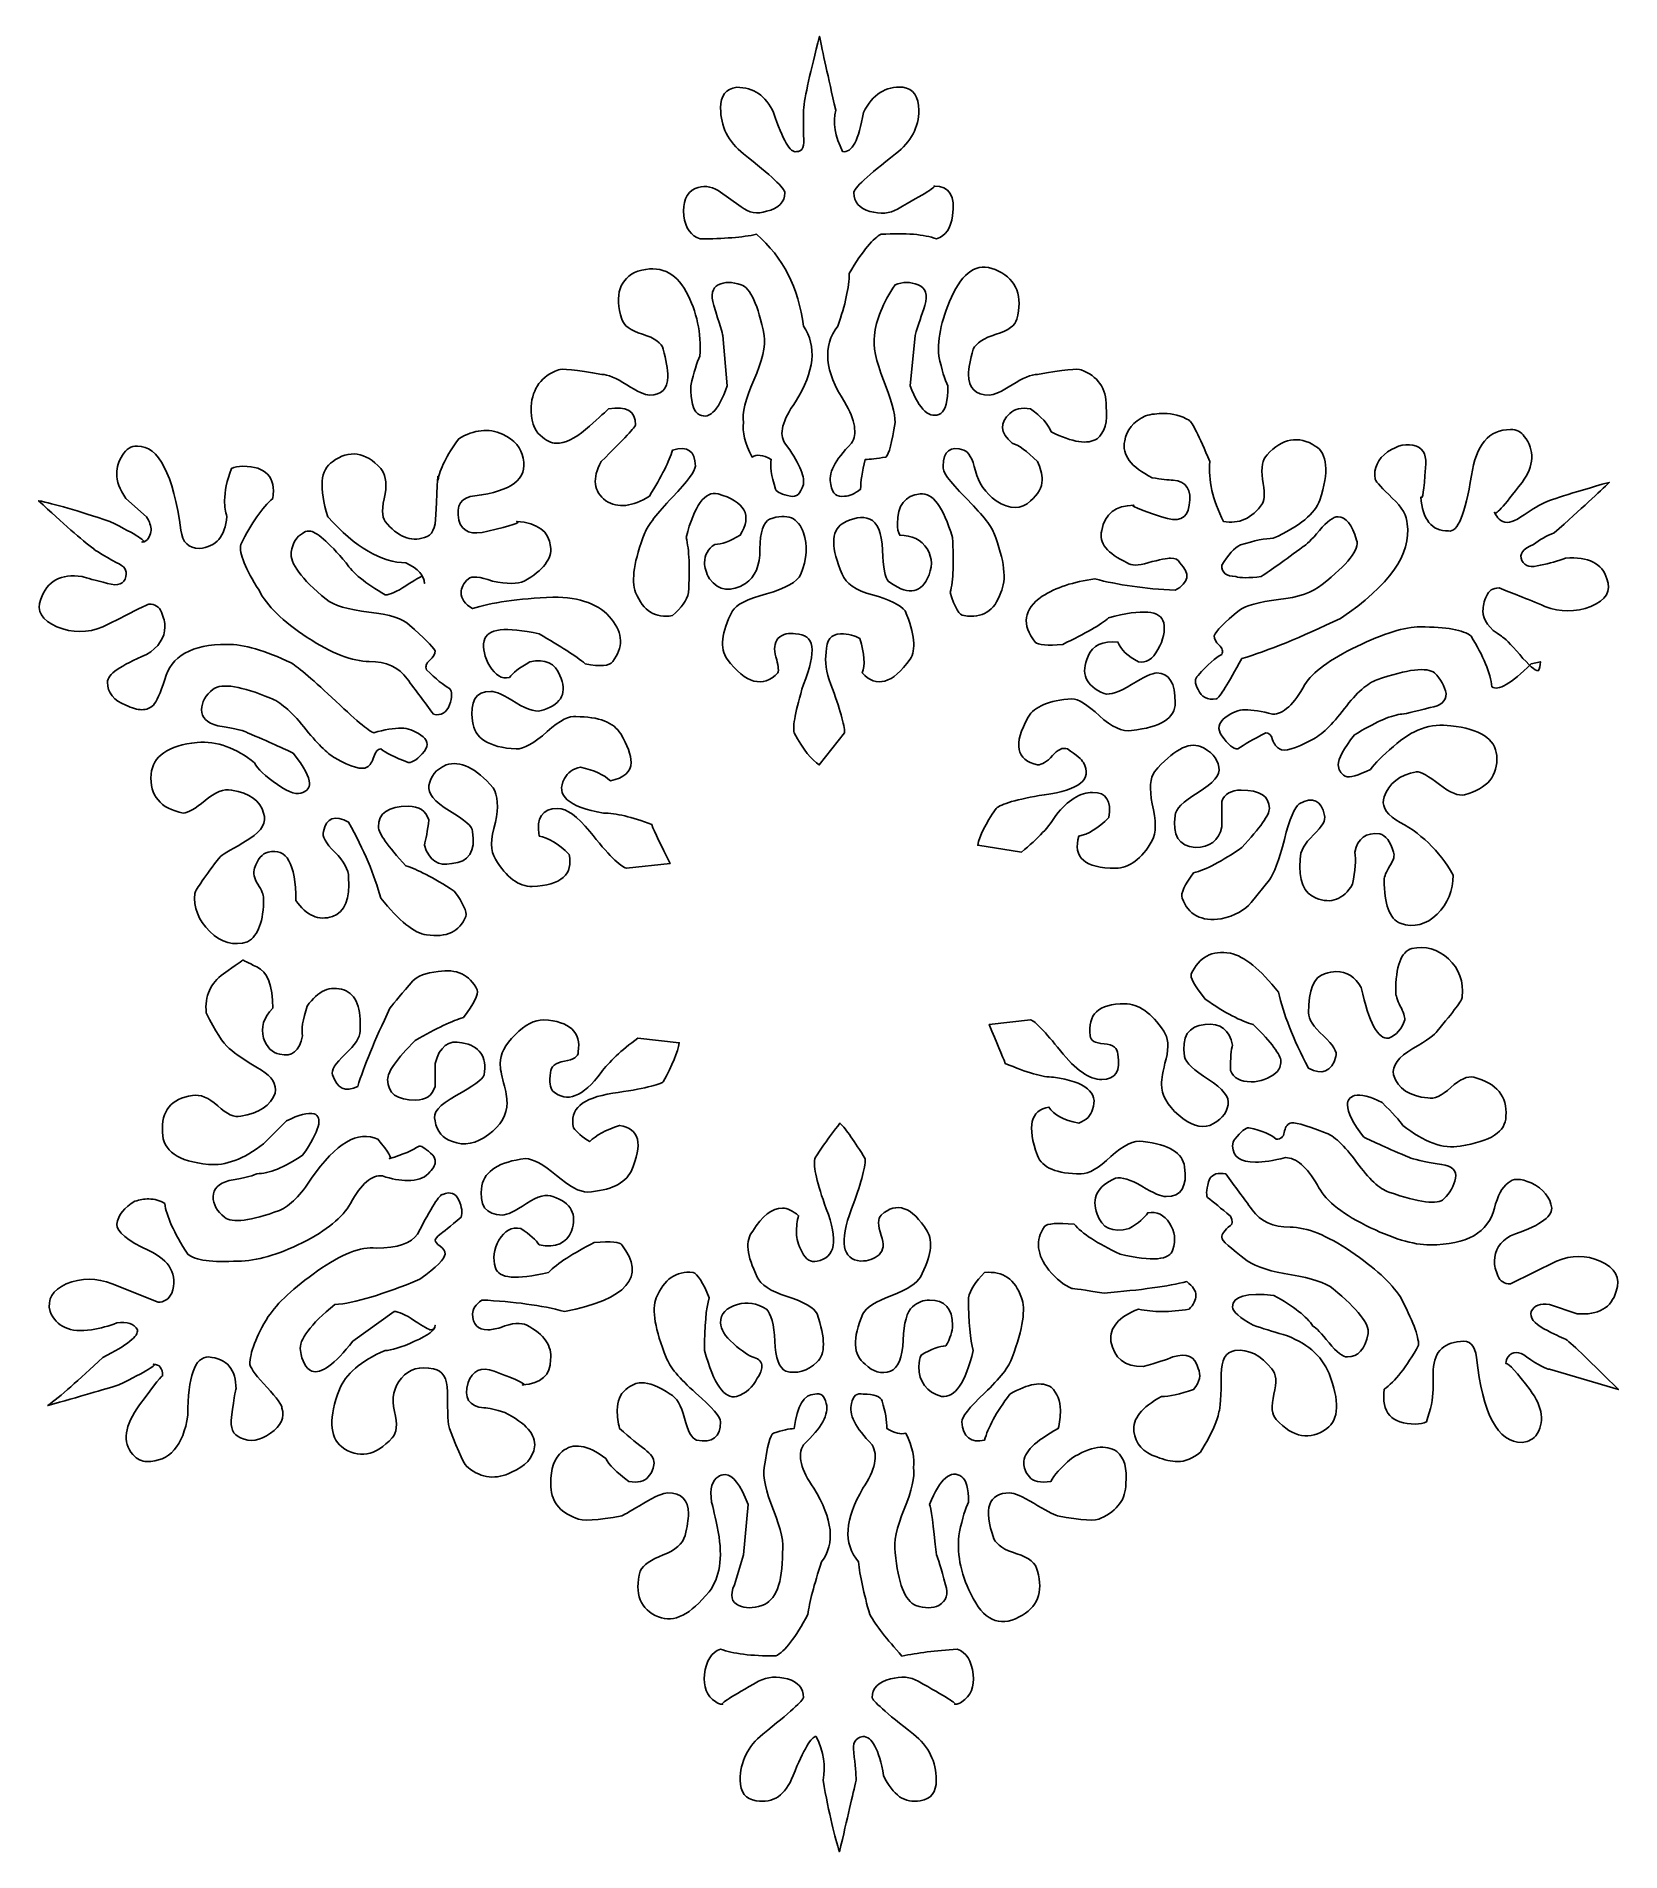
# Model space of a CAD drawing. Header units: centimetres. Extents: x -9.6 to 9.6, y -11 to 11.
import ezdxf

# ---------------------------------------------------------------- set-up
doc = ezdxf.new("R2010")
doc.units = ezdxf.units.CM
doc.header["$MEASUREMENT"] = 0
doc.layers.add('Camada 1', color=7, linetype='Continuous')

msp = doc.modelspace()

# ---------------------------------------------------------------- linework, layer by layer
at = {"layer": 'Camada 1'}
for points, knots in [([(3.37262, 6.52486), (3.39122, 6.33883), (3.35402, 6.209), (3.26099, 6.1346), (3.26099, 6.1346), (3.14936, 6.06017), (2.96376, 6.08787), (2.70412, 6.2181), (2.70412, 6.2181), (2.66692, 6.31113), (2.58299, 6.40413), (2.45319, 6.49716), (2.45319, 6.49716), (2.34156, 6.51536), (2.25806, 6.49674), (2.20266, 6.44136), (2.20266, 6.44136), (2.07243, 6.32973), (2.08193, 6.20861), (2.23079, 6.0788), (2.23079, 6.0788), (2.30522, 6.0602), (2.40732, 5.98577), (2.53755, 5.85597), (2.53755, 5.85597), (2.57475, 5.78154), (2.59335, 5.70714), (2.59335, 5.63271), (2.59335, 5.63271), (2.59335, 5.53968), (2.54662, 5.45618), (2.45402, 5.38178), (2.45402, 5.38178), (2.34239, 5.27015), (2.20267, 5.27015), (2.03563, 5.38178), (2.03563, 5.38178), (1.90498, 5.47438), (1.82148, 5.59551), (1.78428, 5.74434), (1.78428, 5.74434), (1.74708, 5.89317), (1.70078, 5.97667), (1.64495, 5.99527), (1.64495, 5.99527), (1.47752, 6.05067), (1.39402, 5.98577), (1.39402, 5.80014), (1.39402, 5.80014), (1.37542, 5.74392), (1.4639, 5.61866), (1.65903, 5.42353), (1.65903, 5.42353), (1.85416, 5.2284), (1.97074, 5.08412), (2.00796, 4.99152), (2.00796, 4.99152), (2.13776, 4.65666), (2.16547, 4.41481), (2.09146, 4.2664), (2.09146, 4.2664), (2.01703, 4.04314), (1.8682, 3.95014), (1.6454, 3.98734), (1.6454, 3.98734), (1.58918, 3.98734), (1.53338, 4.08037), (1.47797, 4.2664), (1.47797, 4.2664), (1.51517, 4.4148), (1.52427, 4.63764), (1.50567, 4.93529), (1.50567, 4.93529), (1.39404, 5.30695), (1.26381, 5.48348), (1.11541, 5.46528), (1.11541, 5.46528), (0.92938, 5.44668), (0.83635, 5.32595), (0.83635, 5.10272), (0.83635, 5.10272), (0.83635, 5.04692), (0.84545, 5.00062), (0.86405, 4.96339), (0.86405, 4.96339), (1.01288, 4.96339), (1.12451, 4.90759), (1.19891, 4.79596), (1.19891, 4.79596), (1.26548, 4.68433), (1.26548, 4.56363), (1.19891, 4.4334), (1.19891, 4.4334), (1.10588, 4.24737), (0.94798, 4.23827), (0.72515, 4.4057), (0.72515, 4.4057), (0.68795, 4.4429), (0.66438, 4.56818), (0.65527, 4.78191), (0.65527, 4.78191), (0.64577, 4.99564), (0.5945, 5.12132), (0.50189, 5.15852), (0.50189, 5.15852), (0.40886, 5.19572), (0.29726, 5.17712), (0.16743, 5.10272), (0.16743, 5.10272), (0.02934, 5.00969), (0.02934, 4.80506), (0.16743, 4.4892), (0.16743, 4.4892), (0.2063, 4.37757), (0.32906, 4.29407), (0.53496, 4.23827), (0.53496, 4.23827), (0.74086, 4.18247), (0.87355, 4.11754), (0.93266, 4.04314), (0.93266, 4.04314), (1.04593, 3.76408), (1.06577, 3.56895), (0.99137, 3.45775), (0.99137, 3.45775), (0.77764, 3.16009), (0.58333, 3.10429), (0.40886, 3.29032), (0.40886, 3.29032), (0.44773, 3.38292), (0.43781, 3.52265), (0.37991, 3.70871), (0.37991, 3.70871), (0.32162, 3.74591), (0.24389, 3.76451), (0.14716, 3.76451), (0.14716, 3.76451), (0.03058, 3.76451), (-0.0277, 3.69008), (-0.0277, 3.54125), (-0.0277, 3.54125), (-0.04672, 3.42962), (-0.02812, 3.29982), (0.0281, 3.15099), (0.0281, 3.15099), (0.1393, 2.85333), (0.19513, 2.6582), (0.19513, 2.56518), (0.19513, 2.56518), (0.19513, 2.56518), (-0.11163, 2.17492), (-0.11163, 2.17492), (-0.11163, 2.17492), (-0.20466, 2.23032), (-0.30676, 2.36055), (-0.41836, 2.56518), (-0.41836, 2.56518), (-0.43696, 2.63961), (-0.39934, 2.83474), (-0.30509, 3.15099), (-0.30509, 3.15099), (-0.13806, 3.55985), (-0.16949, 3.76451), (-0.40015, 3.76451), (-0.40015, 3.76451), (-0.4791, 3.78271), (-0.55022, 3.76409), (-0.61348, 3.70871), (-0.61348, 3.70871), (-0.65854, 3.65291), (-0.66722, 3.57848), (-0.63912, 3.48545), (-0.63912, 3.48545), (-0.61102, 3.39242), (-0.60274, 3.32752), (-0.61348, 3.29032), (-0.61348, 3.29032), (-0.79869, 3.10429), (-1.00456, 3.16009), (-1.23112, 3.45775), (-1.23112, 3.45775), (-1.32415, 3.58755), (-1.30306, 3.78268), (-1.16746, 4.04314), (-1.16746, 4.04314), (-1.12489, 4.11757), (-0.98638, 4.18702), (-0.75238, 4.25232), (-0.75238, 4.25232), (-0.51838, 4.31722), (-0.3799, 4.3962), (-0.3369, 4.4892), (-0.3369, 4.4892), (-0.26001, 4.67523), (-0.24969, 4.84226), (-0.30507, 4.99109), (-0.30507, 4.99109), (-0.36375, 5.17712), (-0.5002, 5.23295), (-0.71517, 5.15852), (-0.71517, 5.15852), (-0.7933, 5.12132), (-0.83217, 5.00019), (-0.83217, 4.79596), (-0.83217, 4.79596), (-0.83217, 4.59133), (-0.89088, 4.452), (-1.00788, 4.37757), (-1.00788, 4.37757), (-1.18359, 4.26594), (-1.32993, 4.28454), (-1.44693, 4.43337), (-1.44693, 4.43337), (-1.48619, 4.5078), (-1.50564, 4.5727), (-1.50564, 4.6285), (-1.50564, 4.6285), (-1.50564, 4.7211), (-1.46471, 4.79553), (-1.38203, 4.85176), (-1.38203, 4.85176), (-1.29935, 4.85176), (-1.1964, 4.88896), (-1.07239, 4.96339), (-1.07239, 4.96339), (-0.92356, 5.20482), (-1.01328, 5.37225), (-1.3411, 5.46528), (-1.3411, 5.46528), (-1.50027, 5.50248), (-1.62965, 5.32555), (-1.72887, 4.93529), (-1.72887, 4.93529), (-1.69167, 4.78646), (-1.68257, 4.56363), (-1.70074, 4.2664), (-1.70074, 4.2664), (-1.71934, 4.17298), (-1.78424, 4.07995), (-1.89587, 3.98734), (-1.89587, 3.98734), (-2.10092, 3.95014), (-2.24975, 4.04314), (-2.34235, 4.2664), (-2.34235, 4.2664), (-2.39815, 4.4148), (-2.36095, 4.65666), (-2.23072, 4.99152), (-2.23072, 4.99152), (-2.19352, 5.08412), (-2.08232, 5.2284), (-1.89626, 5.42353), (-1.89626, 5.42353), (-1.7102, 5.61866), (-1.6172, 5.74391), (-1.6172, 5.80014), (-1.6172, 5.80014), (-1.6172, 5.98577), (-1.71023, 6.05067), (-1.89583, 5.99527), (-1.89583, 5.99527), (-1.93303, 5.86504), (-2.02606, 5.67901), (-2.17489, 5.43758), (-2.17489, 5.43758), (-2.37952, 5.30693), (-2.55605, 5.28833), (-2.70448, 5.38178), (-2.70448, 5.38178), (-2.85331, 5.49341), (-2.87191, 5.65134), (-2.76028, 5.85597), (-2.76028, 5.85597), (-2.48171, 6.1346), (-2.34238, 6.28303), (-2.34238, 6.30203), (-2.34238, 6.30203), (-2.34238, 6.46906), (-2.45276, 6.53396), (-2.67353, 6.49716), (-2.67353, 6.49716), (-2.72893, 6.44136), (-2.82111, 6.35783), (-2.9501, 6.24623), (-2.9501, 6.24623), (-3.07909, 6.13463), (-3.19857, 6.0788), (-3.30853, 6.0788), (-3.30853, 6.0788), (-3.36393, 6.0788), (-3.42841, 6.11105), (-3.50202, 6.17638), (-3.50202, 6.17638), (-3.5756, 6.24128), (-3.6124, 6.35746), (-3.6124, 6.52489), (-3.6124, 6.52489), (-3.5942, 6.74772), (-3.48342, 6.89655), (-3.28043, 6.97095), (-3.28043, 6.97095), (-3.24363, 6.98955), (-3.06834, 6.97095), (-2.75457, 6.91515), (-2.75457, 6.91515), (-2.68099, 6.91515), (-2.57928, 6.87298), (-2.44988, 6.78947), (-2.44988, 6.78947), (-2.3209, 6.70597), (-2.22871, 6.66422), (-2.17331, 6.66422), (-2.17331, 6.66422), (-2.02573, 6.66422), (-1.95172, 6.73865), (-1.95172, 6.88748), (-1.95172, 6.88748), (-1.95172, 6.98008), (-1.97032, 7.09171), (-2.00752, 7.22194), (-2.00752, 7.22194), (-2.02612, 7.29637), (-2.10962, 7.35672), (-2.25845, 7.40302), (-2.25845, 7.40302), (-2.40728, 7.44932), (-2.4912, 7.5101), (-2.50938, 7.5845), (-2.50938, 7.5845), (-2.6028, 7.88216), (-2.53751, 8.07729), (-2.31425, 8.17031), (-2.31425, 8.17031), (-2.05422, 8.24431), (-1.85909, 8.16039), (-1.72886, 7.91896), (-1.72886, 7.91896), (-1.59906, 7.67753), (-1.54323, 7.41707), (-1.56143, 7.13844), (-1.56143, 7.13844), (-1.59863, 7.06401), (-1.63586, 6.94289), (-1.67306, 6.77588), (-1.67306, 6.77588), (-1.67306, 6.58985), (-1.64578, 6.47865), (-1.59038, 6.44142), (-1.59038, 6.44142), (-1.4614, 6.348), (-1.34191, 6.45962), (-1.23113, 6.77588), (-1.23113, 6.77588), (-1.23113, 6.77588), (-1.28529, 7.3894), (-1.28529, 7.3894), (-1.28529, 7.3894), (-1.28529, 7.408), (-1.32167, 7.52873), (-1.39401, 7.75196), (-1.39401, 7.75196), (-1.43121, 7.88176), (-1.41261, 7.96569), (-1.33821, 8.00289), (-1.33821, 8.00289), (-1.26421, 8.04009), (-1.17118, 8.04009), (-1.05958, 8.00289), (-1.05958, 8.00289), (-0.94838, 7.96569), (-0.85535, 7.76103), (-0.78095, 7.38937), (-0.78095, 7.38937), (-0.76235, 7.25914), (-0.8041, 7.07806), (-0.9062, 6.84573), (-0.9062, 6.84573), (-1.00873, 6.6134), (-1.05048, 6.44142), (-1.03188, 6.32979), (-1.03188, 6.32979), (-1.05048, 6.21816), (-1.01577, 6.07886), (-0.92811, 5.91183), (-0.92811, 5.91183), (-0.87601, 5.94863), (-0.79831, 5.93911), (-0.69454, 5.8837), (-0.69454, 5.8837), (-0.7119, 5.80927), (-0.69454, 5.68815), (-0.64244, 5.52114), (-0.64244, 5.52114), (-0.62508, 5.48394), (-0.56471, 5.45581), (-0.46096, 5.43764), (-0.46096, 5.43764), (-0.39193, 5.41862), (-0.33983, 5.46534), (-0.30512, 5.57697), (-0.30512, 5.57697), (-0.28692, 5.6886), (-0.36174, 5.8556), (-0.53002, 6.07886), (-0.53002, 6.07886), (-0.60445, 6.19049), (-0.56145, 6.35749), (-0.40146, 6.58075), (-0.40146, 6.58075), (-0.16995, 6.95241), (-0.13812, 7.25917), (-0.30515, 7.501), (-0.30515, 7.501), (-0.36219, 7.96569), (-0.55195, 8.33732), (-0.8744, 8.61638), (-0.8744, 8.61638), (-1.04514, 8.57918), (-1.27294, 8.56058), (-1.55737, 8.56058), (-1.55737, 8.56058), (-1.67148, 8.59778), (-1.73763, 8.69081), (-1.75663, 8.83964), (-1.75663, 8.83964), (-1.77565, 9.00667), (-1.72893, 9.11827), (-1.6173, 9.1741), (-1.6173, 9.1741), (-1.5247, 9.2113), (-1.43167, 9.2018), (-1.33867, 9.1464), (-1.33867, 9.1464), (-1.33867, 9.1464), (-1.05961, 8.95085), (-1.05961, 8.95085), (-1.05961, 8.95085), (-0.96701, 8.87642), (-0.86448, 8.85782), (-0.75285, 8.89505), (-0.75285, 8.89505), (-0.60445, 8.93225), (-0.53002, 9.00668), (-0.53002, 9.11831), (-0.53002, 9.11831), (-0.53002, 9.17371), (-0.69745, 9.33164), (-1.03191, 9.59207), (-1.03191, 9.59207), (-1.2179, 9.74079), (-1.31051, 9.92643), (-1.31051, 10.14965), (-1.31051, 10.14965), (-1.31051, 10.29848), (-1.24561, 10.38198), (-1.11496, 10.40058), (-1.11496, 10.40058), (-0.91033, 10.40058), (-0.7615, 10.29805), (-0.66805, 10.09382), (-0.66805, 10.09382), (-0.55642, 9.75896), (-0.46342, 9.60103), (-0.38899, 9.62006), (-0.38899, 9.62006), (-0.31459, 9.62006), (-0.28689, 9.68539), (-0.30509, 9.81601), (-0.30509, 9.81601), (-0.30509, 9.81601), (-0.30509, 10.12404), (-0.30509, 10.12404), (-0.30509, 10.12404), (-0.28649, 10.29189), (-0.22116, 10.59037), (-0.10872, 11.01989), (-0.10872, 11.01989), (-0.07152, 10.83301), (-0.00577, 10.53454), (0.08765, 10.12404), (0.08765, 10.12404), (0.05003, 9.97439), (0.07815, 9.80654), (0.17158, 9.62009), (0.17158, 9.62009), (0.2836, 9.60107), (0.36795, 9.759), (0.42418, 10.09385), (0.42418, 10.09385), (0.5362, 10.31711), (0.69495, 10.41921), (0.90085, 10.40061), (0.90085, 10.40061), (1.0315, 10.38201), (1.09722, 10.28898), (1.09722, 10.12198), (1.09722, 10.12198), (1.09722, 9.91735), (1.00295, 9.74082), (0.81486, 9.59199), (0.81486, 9.59199), (0.47585, 9.33153), (0.30678, 9.1736), (0.30678, 9.11823), (0.30678, 9.11823), (0.30678, 9.0066), (0.37168, 8.9322), (0.50191, 8.89497), (0.50191, 8.89497), (0.63171, 8.85777), (0.74334, 8.86684), (0.83637, 8.92267), (0.83637, 8.92267), (1.17083, 9.1087), (1.31966, 9.20173), (1.28243, 9.20173), (1.28243, 9.20173), (1.46846, 9.20173), (1.54289, 9.0806), (1.50569, 8.83917), (1.50569, 8.83917), (1.48709, 8.69034), (1.42219, 8.59774), (1.31056, 8.56054), (1.31056, 8.56054), (1.16173, 8.61594), (0.93848, 8.63454), (0.64124, 8.61634), (0.64124, 8.61634), (0.54821, 8.57914), (0.41798, 8.42079), (0.25098, 8.14215), (0.25098, 8.14215), (0.25098, 7.97472), (0.20425, 7.76099), (0.11165, 7.50096), (0.11165, 7.50096), (-0.07438, 7.2591), (-0.04668, 6.95237), (0.19515, 6.58071), (0.19515, 6.58071), (0.32495, 6.35745), (0.35308, 6.19045), (0.27865, 6.07882), (0.27865, 6.07882), (0.07442, 5.87419), (-0.00951, 5.70674), (0.02772, 5.57693), (0.02772, 5.57693), (0.04592, 5.4653), (0.10172, 5.4186), (0.19515, 5.4376), (0.19515, 5.4376), (0.25055, 5.4376), (0.31588, 5.4653), (0.39028, 5.5211), (0.39028, 5.5211), (0.39028, 5.61413), (0.40888, 5.73483), (0.44608, 5.88366), (0.44608, 5.88366), (0.50148, 5.88366), (0.58541, 5.89276), (0.69701, 5.91179), (0.69701, 5.91179), (0.73421, 5.94859), (0.77144, 6.0879), (0.80864, 6.32975), (0.80864, 6.32975), (0.80864, 6.44138), (0.76191, 6.61336), (0.66891, 6.84569), (0.66891, 6.84569), (0.57591, 7.07802), (0.53868, 7.2591), (0.55771, 7.38933), (0.55771, 7.38933), (0.57591, 7.57536), (0.65981, 7.77959), (0.80864, 8.00285), (0.80864, 8.00285), (0.90124, 8.04005), (0.99427, 8.04005), (1.0877, 8.00285), (1.0877, 8.00285), (1.1803, 7.96565), (1.20843, 7.88172), (1.1712, 7.75192), (1.1712, 7.75192), (1.13109, 7.64029), (1.091, 7.51917), (1.05132, 7.38936), (1.05132, 7.38936), (1.05132, 7.38936), (0.99137, 6.77582), (0.99137, 6.77582), (0.99137, 6.77582), (1.10588, 6.47816), (1.22992, 6.36696), (1.36385, 6.44136), (1.36385, 6.44136), (1.42089, 6.47856), (1.44984, 6.58976), (1.44984, 6.77582), (1.44984, 6.77582), (1.41264, 6.85025), (1.37541, 6.97095), (1.33821, 7.13838), (1.33821, 7.13838), (1.31961, 7.36164), (1.37996, 7.61712), (1.51969, 7.90525), (1.51969, 7.90525), (1.65902, 8.19298), (1.84007, 8.28146), (2.06333, 8.17026), (2.06333, 8.17026), (2.28659, 8.05863), (2.36099, 7.86311), (2.28659, 7.58445), (2.28659, 7.58445), (2.26799, 7.51002), (2.18449, 7.44927), (2.03566, 7.40297), (2.03566, 7.40297), (1.88683, 7.35667), (1.7938, 7.29632), (1.7566, 7.22189), (1.7566, 7.22189), (1.7194, 7.09166), (1.7008, 6.98956), (1.7008, 6.91513), (1.7008, 6.91513), (1.7008, 6.7477), (1.7843, 6.6642), (1.95173, 6.6642), (1.95173, 6.6642), (2.00713, 6.6642), (2.10013, 6.70595), (2.22997, 6.78945), (2.22997, 6.78945), (2.35981, 6.87295), (2.4623, 6.91513), (2.53673, 6.91513), (2.53673, 6.91513), (2.85259, 6.97093), (3.02909, 6.98956), (3.06632, 6.97093), (3.06632, 6.97093), (3.27049, 6.89652), (3.37262, 6.7477), (3.37262, 6.52486)], [0, 0, 0, 0, 0.00609756, 0.00609756, 0.00609756, 0.00609756, 0.01219512, 0.01219512, 0.01219512, 0.01219512, 0.01829268, 0.01829268, 0.01829268, 0.01829268, 0.02439024, 0.02439024, 0.02439024, 0.02439024, 0.0304878, 0.0304878, 0.0304878, 0.0304878, 0.03658537, 0.03658537, 0.03658537, 0.03658537, 0.04268293, 0.04268293, 0.04268293, 0.04268293, 0.04878049, 0.04878049, 0.04878049, 0.04878049, 0.05487805, 0.05487805, 0.05487805, 0.05487805, 0.06097561, 0.06097561, 0.06097561, 0.06097561, 0.06707317, 0.06707317, 0.06707317, 0.06707317, 0.07317073, 0.07317073, 0.07317073, 0.07317073, 0.07926829, 0.07926829, 0.07926829, 0.07926829, 0.08536585, 0.08536585, 0.08536585, 0.08536585, 0.09146341, 0.09146341, 0.09146341, 0.09146341, 0.09756098, 0.09756098, 0.09756098, 0.09756098, 0.10365854, 0.10365854, 0.10365854, 0.10365854, 0.1097561, 0.1097561, 0.1097561, 0.1097561, 0.11585366, 0.11585366, 0.11585366, 0.11585366, 0.12195122, 0.12195122, 0.12195122, 0.12195122, 0.12804878, 0.12804878, 0.12804878, 0.12804878, 0.13414634, 0.13414634, 0.13414634, 0.13414634, 0.1402439, 0.1402439, 0.1402439, 0.1402439, 0.14634146, 0.14634146, 0.14634146, 0.14634146, 0.15243902, 0.15243902, 0.15243902, 0.15243902, 0.15853659, 0.15853659, 0.15853659, 0.15853659, 0.16463415, 0.16463415, 0.16463415, 0.16463415, 0.17073171, 0.17073171, 0.17073171, 0.17073171, 0.17682927, 0.17682927, 0.17682927, 0.17682927, 0.18292683, 0.18292683, 0.18292683, 0.18292683, 0.18902439, 0.18902439, 0.18902439, 0.18902439, 0.19512195, 0.19512195, 0.19512195, 0.19512195, 0.20121951, 0.20121951, 0.20121951, 0.20121951, 0.20731707, 0.20731707, 0.20731707, 0.20731707, 0.21341463, 0.21341463, 0.21341463, 0.21341463, 0.2195122, 0.2195122, 0.2195122, 0.2195122, 0.22560976, 0.22560976, 0.22560976, 0.22560976, 0.23170732, 0.23170732, 0.23170732, 0.23170732, 0.23780488, 0.23780488, 0.23780488, 0.23780488, 0.24390244, 0.24390244, 0.24390244, 0.24390244, 0.25, 0.25, 0.25, 0.25, 0.25609756, 0.25609756, 0.25609756, 0.25609756, 0.26219512, 0.26219512, 0.26219512, 0.26219512, 0.26829268, 0.26829268, 0.26829268, 0.26829268, 0.27439024, 0.27439024, 0.27439024, 0.27439024, 0.2804878, 0.2804878, 0.2804878, 0.2804878, 0.28658537, 0.28658537, 0.28658537, 0.28658537, 0.29268293, 0.29268293, 0.29268293, 0.29268293, 0.29878049, 0.29878049, 0.29878049, 0.29878049, 0.30487805, 0.30487805, 0.30487805, 0.30487805, 0.31097561, 0.31097561, 0.31097561, 0.31097561, 0.31707317, 0.31707317, 0.31707317, 0.31707317, 0.32317073, 0.32317073, 0.32317073, 0.32317073, 0.32926829, 0.32926829, 0.32926829, 0.32926829, 0.33536585, 0.33536585, 0.33536585, 0.33536585, 0.34146341, 0.34146341, 0.34146341, 0.34146341, 0.34756098, 0.34756098, 0.34756098, 0.34756098, 0.35365854, 0.35365854, 0.35365854, 0.35365854, 0.3597561, 0.3597561, 0.3597561, 0.3597561, 0.36585366, 0.36585366, 0.36585366, 0.36585366, 0.37195122, 0.37195122, 0.37195122, 0.37195122, 0.37804878, 0.37804878, 0.37804878, 0.37804878, 0.38414634, 0.38414634, 0.38414634, 0.38414634, 0.3902439, 0.3902439, 0.3902439, 0.3902439, 0.39634146, 0.39634146, 0.39634146, 0.39634146, 0.40243902, 0.40243902, 0.40243902, 0.40243902, 0.40853659, 0.40853659, 0.40853659, 0.40853659, 0.41463415, 0.41463415, 0.41463415, 0.41463415, 0.42073171, 0.42073171, 0.42073171, 0.42073171, 0.42682927, 0.42682927, 0.42682927, 0.42682927, 0.43292683, 0.43292683, 0.43292683, 0.43292683, 0.43902439, 0.43902439, 0.43902439, 0.43902439, 0.44512195, 0.44512195, 0.44512195, 0.44512195, 0.45121951, 0.45121951, 0.45121951, 0.45121951, 0.45731707, 0.45731707, 0.45731707, 0.45731707, 0.46341463, 0.46341463, 0.46341463, 0.46341463, 0.4695122, 0.4695122, 0.4695122, 0.4695122, 0.47560976, 0.47560976, 0.47560976, 0.47560976, 0.48170732, 0.48170732, 0.48170732, 0.48170732, 0.48780488, 0.48780488, 0.48780488, 0.48780488, 0.49390244, 0.49390244, 0.49390244, 0.49390244, 0.5, 0.5, 0.5, 0.5, 0.50609756, 0.50609756, 0.50609756, 0.50609756, 0.51219512, 0.51219512, 0.51219512, 0.51219512, 0.51829268, 0.51829268, 0.51829268, 0.51829268, 0.52439024, 0.52439024, 0.52439024, 0.52439024, 0.5304878, 0.5304878, 0.5304878, 0.5304878, 0.53658537, 0.53658537, 0.53658537, 0.53658537, 0.54268293, 0.54268293, 0.54268293, 0.54268293, 0.54878049, 0.54878049, 0.54878049, 0.54878049, 0.55487805, 0.55487805, 0.55487805, 0.55487805, 0.56097561, 0.56097561, 0.56097561, 0.56097561, 0.56707317, 0.56707317, 0.56707317, 0.56707317, 0.57317073, 0.57317073, 0.57317073, 0.57317073, 0.57926829, 0.57926829, 0.57926829, 0.57926829, 0.58536585, 0.58536585, 0.58536585, 0.58536585, 0.59146341, 0.59146341, 0.59146341, 0.59146341, 0.59756098, 0.59756098, 0.59756098, 0.59756098, 0.60365854, 0.60365854, 0.60365854, 0.60365854, 0.6097561, 0.6097561, 0.6097561, 0.6097561, 0.61585366, 0.61585366, 0.61585366, 0.61585366, 0.62195122, 0.62195122, 0.62195122, 0.62195122, 0.62804878, 0.62804878, 0.62804878, 0.62804878, 0.63414634, 0.63414634, 0.63414634, 0.63414634, 0.6402439, 0.6402439, 0.6402439, 0.6402439, 0.64634146, 0.64634146, 0.64634146, 0.64634146, 0.65243902, 0.65243902, 0.65243902, 0.65243902, 0.65853659, 0.65853659, 0.65853659, 0.65853659, 0.66463415, 0.66463415, 0.66463415, 0.66463415, 0.67073171, 0.67073171, 0.67073171, 0.67073171, 0.67682927, 0.67682927, 0.67682927, 0.67682927, 0.68292683, 0.68292683, 0.68292683, 0.68292683, 0.68902439, 0.68902439, 0.68902439, 0.68902439, 0.69512195, 0.69512195, 0.69512195, 0.69512195, 0.70121951, 0.70121951, 0.70121951, 0.70121951, 0.70731707, 0.70731707, 0.70731707, 0.70731707, 0.71341463, 0.71341463, 0.71341463, 0.71341463, 0.7195122, 0.7195122, 0.7195122, 0.7195122, 0.72560976, 0.72560976, 0.72560976, 0.72560976, 0.73170732, 0.73170732, 0.73170732, 0.73170732, 0.73780488, 0.73780488, 0.73780488, 0.73780488, 0.74390244, 0.74390244, 0.74390244, 0.74390244, 0.75, 0.75, 0.75, 0.75, 0.75609756, 0.75609756, 0.75609756, 0.75609756, 0.76219512, 0.76219512, 0.76219512, 0.76219512, 0.76829268, 0.76829268, 0.76829268, 0.76829268, 0.77439024, 0.77439024, 0.77439024, 0.77439024, 0.7804878, 0.7804878, 0.7804878, 0.7804878, 0.78658537, 0.78658537, 0.78658537, 0.78658537, 0.79268293, 0.79268293, 0.79268293, 0.79268293, 0.79878049, 0.79878049, 0.79878049, 0.79878049, 0.80487805, 0.80487805, 0.80487805, 0.80487805, 0.81097561, 0.81097561, 0.81097561, 0.81097561, 0.81707317, 0.81707317, 0.81707317, 0.81707317, 0.82317073, 0.82317073, 0.82317073, 0.82317073, 0.82926829, 0.82926829, 0.82926829, 0.82926829, 0.83536585, 0.83536585, 0.83536585, 0.83536585, 0.84146341, 0.84146341, 0.84146341, 0.84146341, 0.84756098, 0.84756098, 0.84756098, 0.84756098, 0.85365854, 0.85365854, 0.85365854, 0.85365854, 0.8597561, 0.8597561, 0.8597561, 0.8597561, 0.86585366, 0.86585366, 0.86585366, 0.86585366, 0.87195122, 0.87195122, 0.87195122, 0.87195122, 0.87804878, 0.87804878, 0.87804878, 0.87804878, 0.88414634, 0.88414634, 0.88414634, 0.88414634, 0.8902439, 0.8902439, 0.8902439, 0.8902439, 0.89634146, 0.89634146, 0.89634146, 0.89634146, 0.90243902, 0.90243902, 0.90243902, 0.90243902, 0.90853659, 0.90853659, 0.90853659, 0.90853659, 0.91463415, 0.91463415, 0.91463415, 0.91463415, 0.92073171, 0.92073171, 0.92073171, 0.92073171, 0.92682927, 0.92682927, 0.92682927, 0.92682927, 0.93292683, 0.93292683, 0.93292683, 0.93292683, 0.93902439, 0.93902439, 0.93902439, 0.93902439, 0.94512195, 0.94512195, 0.94512195, 0.94512195, 0.95121951, 0.95121951, 0.95121951, 0.95121951, 0.95731707, 0.95731707, 0.95731707, 0.95731707, 0.96341463, 0.96341463, 0.96341463, 0.96341463, 0.9695122, 0.9695122, 0.9695122, 0.9695122, 0.97560976, 0.97560976, 0.97560976, 0.97560976, 0.98170732, 0.98170732, 0.98170732, 0.98170732, 0.98780488, 0.98780488, 0.98780488, 0.98780488, 1, 1, 1, 1]), ([(6.94325, 0.25093), (6.81302, 0.30633), (6.74812, 0.48326), (6.74812, 0.78092), (6.74812, 0.78092), (6.74812, 0.81812), (6.77127, 0.87352), (6.81757, 0.94795), (6.81757, 0.94795), (6.86387, 1.02238), (6.87792, 1.07818), (6.85932, 1.11538), (6.85932, 1.11538), (6.82212, 1.24561), (6.76714, 1.32001), (6.69353, 1.33864), (6.69353, 1.33864), (6.52774, 1.35684), (6.42646, 1.28242), (6.39008, 1.11538), (6.39008, 1.11538), (6.40828, 1.02235), (6.39918, 0.89212), (6.36238, 0.72512), (6.36238, 0.72512), (6.25157, 0.53909), (6.10441, 0.48326), (5.92045, 0.55769), (5.92045, 0.55769), (5.77287, 0.61309), (5.70836, 0.77102), (5.72738, 1.03145), (5.72738, 1.03145), (5.72738, 1.12448), (5.78112, 1.22203), (5.88901, 1.32416), (5.88901, 1.32416), (5.99651, 1.42626), (6.04115, 1.50524), (6.02297, 1.56146), (6.02297, 1.56146), (5.98577, 1.74749), (5.88324, 1.79379), (5.71621, 1.70079), (5.71621, 1.70079), (5.66041, 1.66359), (5.60003, 1.51931), (5.53513, 1.26835), (5.53513, 1.26835), (5.4698, 1.01742), (5.40945, 0.85494), (5.35365, 0.78051), (5.35365, 0.78051), (5.35365, 0.78051), (5.13082, 0.50188), (5.13082, 0.50188), (5.13082, 0.50188), (5.05639, 0.40885), (4.93527, 0.34395), (4.76826, 0.30675), (4.76826, 0.30675), (4.5264, 0.26955), (4.3685, 0.35305), (4.29407, 0.55768), (4.29407, 0.55768), (4.27547, 0.61308), (4.32177, 0.71561), (4.4334, 0.86444), (4.4334, 0.86444), (4.58223, 0.90164), (4.77736, 1.00377), (5.01921, 1.1712), (5.01921, 1.1712), (5.24204, 1.41263), (5.35367, 1.57056), (5.35367, 1.64496), (5.35367, 1.64496), (5.35367, 1.79379), (5.23956, 1.86822), (5.01178, 1.86822), (5.01178, 1.86822), (4.88859, 1.86822), (4.80961, 1.82149), (4.7749, 1.72889), (4.7749, 1.72889), (4.7749, 1.67267), (4.7749, 1.57056), (4.7749, 1.42213), (4.7749, 1.42213), (4.73894, 1.2547), (4.63144, 1.1712), (4.45243, 1.1712), (4.45243, 1.1712), (4.25399, 1.1894), (4.17337, 1.3196), (4.21057, 1.56146), (4.21057, 1.56146), (4.21057, 1.63589), (4.30317, 1.72889), (4.4892, 1.84052), (4.4892, 1.84052), (4.67523, 1.95215), (4.75876, 2.05425), (4.74013, 2.14728), (4.74013, 2.14728), (4.72153, 2.25891), (4.6471, 2.34241), (4.51687, 2.39821), (4.51687, 2.39821), (4.36804, 2.45361), (4.18241, 2.35148), (3.95918, 2.09145), (3.95918, 2.09145), (3.90338, 2.01702), (3.89428, 1.88682), (3.93148, 1.70119), (3.93148, 1.70119), (3.97945, 1.49656), (3.97945, 1.34773), (3.93148, 1.25471), (3.93148, 1.25471), (3.80125, 1.03145), (3.65242, 0.92025), (3.48542, 0.92025), (3.48542, 0.92025), (3.11334, 0.92025), (2.96493, 1.05005), (3.03936, 1.31051), (3.03936, 1.31051), (3.15099, 1.32911), (3.27169, 1.40354), (3.40192, 1.53377), (3.40192, 1.53377), (3.43912, 1.738), (3.37379, 1.84053), (3.20679, 1.84053), (3.20679, 1.84053), (3.05796, 1.84053), (2.90913, 1.7475), (2.76073, 1.56147), (2.76073, 1.56147), (2.6863, 1.43124), (2.54658, 1.28241), (2.34234, 1.11541), (2.34234, 1.11541), (2.34234, 1.11541), (1.81235, 1.19891), (1.81235, 1.19891), (1.81235, 1.19891), (1.83055, 1.31054), (1.90495, 1.45894), (2.03561, 1.64497), (2.03561, 1.64497), (2.09101, 1.70077), (2.28614, 1.7566), (2.621, 1.8124), (2.621, 1.8124), (3.04846, 1.8678), (3.20639, 1.99803), (3.09519, 2.20266), (3.09519, 2.20266), (3.07659, 2.23986), (3.01169, 2.29569), (2.90006, 2.37009), (2.90006, 2.37009), (2.84384, 2.38869), (2.78348, 2.36099), (2.71858, 2.28659), (2.71858, 2.28659), (2.65325, 2.21216), (2.5929, 2.17496), (2.5375, 2.17496), (2.5375, 2.17496), (2.27704, 2.23036), (2.23984, 2.42383), (2.42587, 2.7554), (2.42587, 2.7554), (2.5003, 2.88438), (2.6768, 2.95797), (2.95586, 2.97657), (2.95586, 2.97657), (3.02986, 2.97657), (3.14149, 2.90794), (3.29032, 2.7707), (3.29032, 2.7707), (3.43915, 2.63346), (3.56895, 2.57433), (3.68058, 2.59335), (3.68058, 2.59335), (4.03364, 2.63055), (4.21057, 2.74175), (4.21057, 2.92781), (4.21057, 2.92781), (4.21057, 3.16924), (4.13614, 3.29037), (3.98731, 3.29037), (3.98731, 3.29037), (3.93151, 3.29037), (3.82938, 3.24364), (3.68055, 3.15104), (3.68055, 3.15104), (3.53172, 3.05801), (3.42052, 3.02081), (3.34609, 3.03941), (3.34609, 3.03941), (3.12283, 3.13408), (3.05754, 3.28582), (3.15096, 3.49418), (3.15096, 3.49418), (3.20636, 3.62605), (3.32749, 3.6827), (3.51352, 3.66452), (3.51352, 3.66452), (3.55032, 3.57356), (3.63383, 3.49418), (3.76405, 3.42639), (3.76405, 3.42639), (3.85665, 3.40737), (3.93561, 3.45698), (4.00093, 3.57522), (4.00093, 3.57522), (4.06626, 3.69304), (4.08941, 3.80136), (4.07081, 3.90058), (4.07081, 3.90058), (4.03361, 4.05108), (3.81035, 4.07092), (3.40149, 3.95969), (3.40149, 3.95969), (3.30846, 3.87701), (3.12243, 3.76993), (2.8438, 3.63806), (2.8438, 3.63806), (2.65777, 3.61904), (2.54657, 3.62814), (2.50934, 3.66452), (2.50934, 3.66452), (2.34191, 3.87661), (2.36961, 4.06222), (2.59284, 4.22139), (2.59284, 4.22139), (2.76027, 4.32722), (2.974, 4.39792), (3.23445, 4.43348), (3.23445, 4.43348), (3.51308, 4.35905), (3.83844, 4.31235), (4.21052, 4.29415), (4.21052, 4.29415), (4.37755, 4.38675), (4.39615, 4.49838), (4.26632, 4.62861), (4.26632, 4.62861), (4.24772, 4.66581), (4.21052, 4.68441), (4.15469, 4.68441), (4.15469, 4.68441), (4.11749, 4.68441), (4.02446, 4.66581), (3.87563, 4.62901), (3.87563, 4.62901), (3.764, 4.59181), (3.6805, 4.59181), (3.6247, 4.62901), (3.6247, 4.62901), (3.38284, 4.74064), (3.28074, 4.87044), (3.31794, 5.01927), (3.31794, 5.01927), (3.35514, 5.2235), (3.48497, 5.32603), (3.7082, 5.32603), (3.7082, 5.32603), (3.6524, 5.32603), (3.764, 5.2793), (4.04306, 5.1867), (4.04306, 5.1867), (4.24729, 5.11227), (4.35892, 5.15857), (4.37752, 5.32603), (4.37752, 5.32603), (4.41472, 5.51206), (4.34939, 5.61419), (4.18239, 5.63279), (4.18239, 5.63279), (4.12659, 5.63279), (4.04306, 5.64189), (3.93146, 5.66092), (3.93146, 5.66092), (3.671, 5.79072), (3.5598, 5.93955), (3.597, 6.10698), (3.597, 6.10698), (3.6152, 6.23678), (3.6991, 6.33931), (3.84793, 6.41374), (3.84793, 6.41374), (3.92236, 6.43194), (3.99676, 6.44144), (4.07119, 6.44144), (4.07119, 6.44144), (4.18239, 6.44144), (4.28452, 6.41331), (4.37795, 6.35794), (4.37795, 6.35794), (4.41515, 6.33892), (4.49868, 6.17191), (4.62888, 5.85605), (4.62888, 5.85605), (4.60986, 5.63279), (4.66568, 5.39097), (4.79591, 5.13093), (4.79591, 5.13093), (4.98194, 5.09373), (5.13987, 5.16525), (5.2701, 5.34633), (5.2701, 5.34633), (5.29944, 5.40007), (5.29944, 5.49847), (5.2701, 5.64235), (5.2701, 5.64235), (5.25108, 5.78538), (5.26968, 5.88421), (5.3259, 5.93837), (5.3259, 5.93837), (5.51153, 6.14011), (5.70666, 6.17567), (5.91129, 6.04587), (5.91129, 6.04587), (6.06012, 5.95491), (6.07872, 5.73623), (5.96709, 5.39021), (5.96709, 5.39021), (5.91005, 5.22649), (5.72111, 5.07147), (5.39948, 4.92595), (5.39948, 4.92595), (5.30439, 4.92595), (5.1721, 4.89867), (5.00178, 4.84409), (5.00178, 4.84409), (4.92614, 4.80771), (4.85046, 4.72545), (4.77482, 4.59811), (4.77482, 4.59811), (4.77482, 4.50715), (4.83104, 4.46169), (4.94431, 4.46169), (4.94431, 4.46169), (5.00053, 4.44267), (5.1043, 4.44267), (5.2552, 4.46169), (5.2552, 4.46169), (5.36807, 4.53612), (5.53756, 4.65682), (5.76328, 4.82425), (5.76328, 4.82425), (5.8009, 4.84245), (5.86663, 4.90775), (5.9609, 5.01938), (5.9609, 5.01938), (6.05517, 5.13101), (6.13039, 5.18681), (6.18704, 5.18681), (6.18704, 5.18681), (6.28131, 5.18681), (6.35653, 5.09214), (6.41318, 4.90363), (6.41318, 4.90363), (6.45038, 4.78994), (6.31065, 4.61052), (5.99479, 4.36496), (5.99479, 4.36496), (5.88316, 4.27069), (5.70663, 4.20909), (5.4652, 4.181), (5.4652, 4.181), (5.22334, 4.15248), (5.06544, 4.10988), (4.99101, 4.05326), (4.99101, 4.05326), (4.80498, 3.90194), (4.70246, 3.79818), (4.68425, 3.74195), (4.68425, 3.74195), (4.68425, 3.7039), (4.70367, 3.66588), (4.74336, 3.62826), (4.74336, 3.62826), (4.78262, 3.59021), (4.79297, 3.55262), (4.77479, 3.51499), (4.77479, 3.51499), (4.69872, 3.47694), (4.60323, 3.3922), (4.48912, 3.25991), (4.48912, 3.25991), (4.44406, 3.22186), (4.44406, 3.16524), (4.48912, 3.08999), (4.48912, 3.08999), (4.52632, 2.99572), (4.60075, 2.9577), (4.71238, 2.97672), (4.71238, 2.97672), (4.74958, 2.99574), (4.85171, 3.1582), (5.01914, 3.46456), (5.01914, 3.46456), (5.335, 3.55965), (5.73434, 3.72211), (6.21805, 3.95198), (6.21805, 3.95198), (6.81254, 4.35341), (7.08207, 4.73581), (7.0267, 5.09919), (7.0267, 5.09919), (7.0267, 5.19468), (6.96593, 5.29969), (6.84522, 5.41463), (6.84522, 5.41463), (6.72451, 5.52957), (6.65464, 5.60603), (6.63644, 5.6445), (6.63644, 5.6445), (6.61742, 5.77804), (6.66869, 5.8876), (6.7894, 5.97317), (6.7894, 5.97317), (6.91013, 6.05834), (7.0267, 6.08273), (7.13833, 6.04593), (7.13833, 6.04593), (7.23093, 6.00624), (7.26813, 5.91777), (7.24996, 5.78053), (7.24996, 5.78053), (7.23136, 5.5052), (7.21276, 5.38739), (7.19416, 5.42665), (7.19416, 5.42665), (7.21236, 5.15132), (7.32396, 5.01406), (7.52862, 5.01406), (7.52862, 5.01406), (7.64025, 4.99504), (7.73325, 5.21911), (7.80768, 5.68626), (7.80768, 5.68626), (7.86308, 6.05956), (8.02101, 6.24644), (8.28144, 6.24644), (8.28144, 6.24644), (8.35587, 6.24644), (8.41167, 6.21831), (8.44887, 6.16294), (8.44887, 6.16294), (8.57867, 5.99509), (8.5696, 5.80906), (8.42117, 5.60483), (8.42117, 5.60483), (8.19791, 5.30717), (8.08631, 5.18644), (8.08631, 5.24227), (8.08631, 5.24227), (8.10451, 5.20507), (8.12311, 5.17694), (8.14211, 5.15877), (8.14211, 5.15877), (8.19751, 5.10297), (8.27191, 5.10297), (8.36537, 5.15877), (8.36537, 5.15877), (8.47657, 5.2332), (8.57415, 5.29355), (8.65808, 5.33985), (8.65808, 5.33985), (8.74158, 5.38615), (9.01609, 5.47463), (9.48078, 5.60486), (9.48078, 5.60486), (9.36915, 5.49323), (9.14592, 5.2886), (8.81146, 4.99134), (8.81146, 4.99134), (8.71804, 4.95414), (8.63451, 4.90741), (8.56011, 4.85201), (8.56011, 4.85201), (8.43031, 4.79621), (8.38358, 4.73128), (8.42078, 4.65688), (8.42078, 4.65688), (8.45798, 4.58248), (8.53241, 4.56385), (8.64404, 4.60108), (8.64404, 4.60108), (8.75524, 4.61928), (8.85737, 4.64738), (8.9508, 4.68458), (8.9508, 4.68458), (9.22943, 4.70318), (9.39686, 4.61968), (9.45269, 4.43365), (9.45269, 4.43365), (9.50809, 4.28482), (9.44319, 4.17362), (9.25756, 4.09919), (9.25756, 4.09919), (9.07153, 4.02476), (8.88548, 4.02476), (8.69987, 4.09919), (8.69987, 4.09919), (8.47661, 4.19222), (8.29101, 4.26662), (8.14218, 4.32245), (8.14218, 4.32245), (8.06775, 4.32245), (8.0165, 4.2898), (7.9888, 4.22487), (7.9888, 4.22487), (7.96067, 4.15954), (7.94705, 4.09919), (7.94705, 4.04339), (7.94705, 4.04339), (7.94705, 3.93176), (8.02148, 3.82924), (8.17031, 3.73663), (8.17031, 3.73663), (8.20711, 3.71803), (8.28151, 3.6436), (8.39314, 3.51337), (8.39314, 3.51337), (8.50477, 3.38314), (8.57917, 3.31824), (8.6164, 3.31824), (8.6164, 3.31824), (8.6346, 3.34221), (8.6441, 3.37819), (8.6441, 3.42656), (8.6441, 3.42656), (8.6441, 3.42656), (8.53199, 3.40196), (8.53199, 3.40196), (8.53199, 3.40196), (8.28889, 3.1601), (8.12974, 3.0671), (8.05532, 3.1229), (8.05532, 3.1229), (8.0363, 3.29075), (7.95237, 3.4958), (7.80272, 3.73806), (7.80272, 3.73806), (7.7093, 3.81249), (7.5034, 3.84969), (7.1859, 3.84969), (7.1859, 3.84969), (6.99902, 3.84969), (6.7419, 3.77031), (6.41488, 3.61239), (6.41488, 3.61239), (6.08788, 3.45406), (5.87743, 3.30026), (5.78401, 3.15143), (5.78401, 3.15143), (5.65336, 2.90918), (5.52231, 2.78845), (5.39169, 2.78845), (5.39169, 2.78845), (5.26064, 2.82565), (5.14859, 2.84425), (5.05517, 2.84425), (5.05517, 2.84425), (4.98035, 2.84425), (4.90097, 2.81242), (4.81704, 2.74876), (4.81704, 2.74876), (4.73311, 2.6851), (4.71908, 2.61109), (4.77491, 2.52677), (4.77491, 2.52677), (4.84973, 2.42094), (4.91548, 2.36802), (4.97171, 2.36802), (4.97171, 2.36802), (5.04653, 2.42051), (5.15898, 2.48626), (5.30905, 2.56521), (5.30905, 2.56521), (5.34625, 2.56521), (5.37438, 2.53669), (5.3934, 2.48046), (5.3934, 2.48046), (5.412, 2.42424), (5.44013, 2.38661), (5.47733, 2.36801), (5.47733, 2.36801), (5.53355, 2.33081), (5.6646, 2.36801), (5.8709, 2.47964), (5.8709, 2.47964), (5.98335, 2.53544), (6.1144, 2.66112), (6.26447, 2.85709), (6.26447, 2.85709), (6.41412, 3.05264), (6.54559, 3.16922), (6.65804, 3.20642), (6.65804, 3.20642), (7.03258, 3.33665), (7.26658, 3.36475), (7.36043, 3.29035), (7.36043, 3.29035), (7.43525, 3.21592), (7.48198, 3.13202), (7.501, 3.03942), (7.501, 3.03942), (7.501, 2.94639), (7.43567, 2.89059), (7.30587, 2.87199), (7.30587, 2.87199), (7.10124, 2.81619), (6.98051, 2.78849), (6.94331, 2.78849), (6.94331, 2.78849), (6.81308, 2.76989), (6.62705, 2.68639), (6.38562, 2.53756), (6.38562, 2.53756), (6.25539, 2.37013), (6.19049, 2.2494), (6.19049, 2.175), (6.19049, 2.175), (6.19049, 2.1192), (6.21819, 2.0729), (6.27399, 2.03567), (6.27399, 2.03567), (6.32979, 2.01665), (6.43192, 2.04477), (6.58075, 2.11917), (6.58075, 2.11917), (6.63655, 2.1936), (6.72958, 2.2866), (6.85981, 2.39823), (6.85981, 2.39823), (7.08264, 2.60246), (7.31497, 2.68639), (7.55683, 2.64916), (7.55683, 2.64916), (7.90989, 2.61196), (8.09592, 2.49083), (8.11452, 2.2866), (8.11452, 2.2866), (8.13272, 2.04474), (8.00289, 1.88684), (7.72426, 1.81241), (7.72426, 1.81241), (7.64983, 1.79381), (7.54731, 1.83556), (7.4175, 1.93809), (7.4175, 1.93809), (7.28727, 2.04019), (7.19424, 2.09147), (7.13844, 2.09147), (7.13844, 2.09147), (6.93381, 2.05427), (6.80358, 1.95174), (6.74818, 1.78471), (6.74818, 1.78471), (6.71098, 1.69168), (6.75728, 1.59868), (6.88751, 1.50565), (6.88751, 1.50565), (7.18474, 1.35682), (7.4171, 1.13399), (7.58453, 0.83676), (7.58453, 0.83676), (7.58453, 0.65073), (7.5192, 0.49238), (7.3894, 0.36257), (7.3894, 0.36257), (7.25908, 0.23233), (7.11025, 0.19513), (6.94325, 0.25093)], [0, 0, 0, 0, 0.00581395, 0.00581395, 0.00581395, 0.00581395, 0.01162791, 0.01162791, 0.01162791, 0.01162791, 0.01744186, 0.01744186, 0.01744186, 0.01744186, 0.02325581, 0.02325581, 0.02325581, 0.02325581, 0.02906977, 0.02906977, 0.02906977, 0.02906977, 0.03488372, 0.03488372, 0.03488372, 0.03488372, 0.04069767, 0.04069767, 0.04069767, 0.04069767, 0.04651163, 0.04651163, 0.04651163, 0.04651163, 0.05232558, 0.05232558, 0.05232558, 0.05232558, 0.05813953, 0.05813953, 0.05813953, 0.05813953, 0.06395349, 0.06395349, 0.06395349, 0.06395349, 0.06976744, 0.06976744, 0.06976744, 0.06976744, 0.0755814, 0.0755814, 0.0755814, 0.0755814, 0.08139535, 0.08139535, 0.08139535, 0.08139535, 0.0872093, 0.0872093, 0.0872093, 0.0872093, 0.09302326, 0.09302326, 0.09302326, 0.09302326, 0.09883721, 0.09883721, 0.09883721, 0.09883721, 0.10465116, 0.10465116, 0.10465116, 0.10465116, 0.11046512, 0.11046512, 0.11046512, 0.11046512, 0.11627907, 0.11627907, 0.11627907, 0.11627907, 0.12209302, 0.12209302, 0.12209302, 0.12209302, 0.12790698, 0.12790698, 0.12790698, 0.12790698, 0.13372093, 0.13372093, 0.13372093, 0.13372093, 0.13953488, 0.13953488, 0.13953488, 0.13953488, 0.14534884, 0.14534884, 0.14534884, 0.14534884, 0.15116279, 0.15116279, 0.15116279, 0.15116279, 0.15697674, 0.15697674, 0.15697674, 0.15697674, 0.1627907, 0.1627907, 0.1627907, 0.1627907, 0.16860465, 0.16860465, 0.16860465, 0.16860465, 0.1744186, 0.1744186, 0.1744186, 0.1744186, 0.18023256, 0.18023256, 0.18023256, 0.18023256, 0.18604651, 0.18604651, 0.18604651, 0.18604651, 0.19186047, 0.19186047, 0.19186047, 0.19186047, 0.19767442, 0.19767442, 0.19767442, 0.19767442, 0.20348837, 0.20348837, 0.20348837, 0.20348837, 0.20930233, 0.20930233, 0.20930233, 0.20930233, 0.21511628, 0.21511628, 0.21511628, 0.21511628, 0.22093023, 0.22093023, 0.22093023, 0.22093023, 0.22674419, 0.22674419, 0.22674419, 0.22674419, 0.23255814, 0.23255814, 0.23255814, 0.23255814, 0.23837209, 0.23837209, 0.23837209, 0.23837209, 0.24418605, 0.24418605, 0.24418605, 0.24418605, 0.25, 0.25, 0.25, 0.25, 0.25581395, 0.25581395, 0.25581395, 0.25581395, 0.26162791, 0.26162791, 0.26162791, 0.26162791, 0.26744186, 0.26744186, 0.26744186, 0.26744186, 0.27325581, 0.27325581, 0.27325581, 0.27325581, 0.27906977, 0.27906977, 0.27906977, 0.27906977, 0.28488372, 0.28488372, 0.28488372, 0.28488372, 0.29069767, 0.29069767, 0.29069767, 0.29069767, 0.29651163, 0.29651163, 0.29651163, 0.29651163, 0.30232558, 0.30232558, 0.30232558, 0.30232558, 0.30813953, 0.30813953, 0.30813953, 0.30813953, 0.31395349, 0.31395349, 0.31395349, 0.31395349, 0.31976744, 0.31976744, 0.31976744, 0.31976744, 0.3255814, 0.3255814, 0.3255814, 0.3255814, 0.33139535, 0.33139535, 0.33139535, 0.33139535, 0.3372093, 0.3372093, 0.3372093, 0.3372093, 0.34302326, 0.34302326, 0.34302326, 0.34302326, 0.34883721, 0.34883721, 0.34883721, 0.34883721, 0.35465116, 0.35465116, 0.35465116, 0.35465116, 0.36046512, 0.36046512, 0.36046512, 0.36046512, 0.36627907, 0.36627907, 0.36627907, 0.36627907, 0.37209302, 0.37209302, 0.37209302, 0.37209302, 0.37790698, 0.37790698, 0.37790698, 0.37790698, 0.38372093, 0.38372093, 0.38372093, 0.38372093, 0.38953488, 0.38953488, 0.38953488, 0.38953488, 0.39534884, 0.39534884, 0.39534884, 0.39534884, 0.40116279, 0.40116279, 0.40116279, 0.40116279, 0.40697674, 0.40697674, 0.40697674, 0.40697674, 0.4127907, 0.4127907, 0.4127907, 0.4127907, 0.41860465, 0.41860465, 0.41860465, 0.41860465, 0.4244186, 0.4244186, 0.4244186, 0.4244186, 0.43023256, 0.43023256, 0.43023256, 0.43023256, 0.43604651, 0.43604651, 0.43604651, 0.43604651, 0.44186047, 0.44186047, 0.44186047, 0.44186047, 0.44767442, 0.44767442, 0.44767442, 0.44767442, 0.45348837, 0.45348837, 0.45348837, 0.45348837, 0.45930233, 0.45930233, 0.45930233, 0.45930233, 0.46511628, 0.46511628, 0.46511628, 0.46511628, 0.47093023, 0.47093023, 0.47093023, 0.47093023, 0.47674419, 0.47674419, 0.47674419, 0.47674419, 0.48255814, 0.48255814, 0.48255814, 0.48255814, 0.48837209, 0.48837209, 0.48837209, 0.48837209, 0.49418605, 0.49418605, 0.49418605, 0.49418605, 0.5, 0.5, 0.5, 0.5, 0.50581395, 0.50581395, 0.50581395, 0.50581395, 0.51162791, 0.51162791, 0.51162791, 0.51162791, 0.51744186, 0.51744186, 0.51744186, 0.51744186, 0.52325581, 0.52325581, 0.52325581, 0.52325581, 0.52906977, 0.52906977, 0.52906977, 0.52906977, 0.53488372, 0.53488372, 0.53488372, 0.53488372, 0.54069767, 0.54069767, 0.54069767, 0.54069767, 0.54651163, 0.54651163, 0.54651163, 0.54651163, 0.55232558, 0.55232558, 0.55232558, 0.55232558, 0.55813953, 0.55813953, 0.55813953, 0.55813953, 0.56395349, 0.56395349, 0.56395349, 0.56395349, 0.56976744, 0.56976744, 0.56976744, 0.56976744, 0.5755814, 0.5755814, 0.5755814, 0.5755814, 0.58139535, 0.58139535, 0.58139535, 0.58139535, 0.5872093, 0.5872093, 0.5872093, 0.5872093, 0.59302326, 0.59302326, 0.59302326, 0.59302326, 0.59883721, 0.59883721, 0.59883721, 0.59883721, 0.60465116, 0.60465116, 0.60465116, 0.60465116, 0.61046512, 0.61046512, 0.61046512, 0.61046512, 0.61627907, 0.61627907, 0.61627907, 0.61627907, 0.62209302, 0.62209302, 0.62209302, 0.62209302, 0.62790698, 0.62790698, 0.62790698, 0.62790698, 0.63372093, 0.63372093, 0.63372093, 0.63372093, 0.63953488, 0.63953488, 0.63953488, 0.63953488, 0.64534884, 0.64534884, 0.64534884, 0.64534884, 0.65116279, 0.65116279, 0.65116279, 0.65116279, 0.65697674, 0.65697674, 0.65697674, 0.65697674, 0.6627907, 0.6627907, 0.6627907, 0.6627907, 0.66860465, 0.66860465, 0.66860465, 0.66860465, 0.6744186, 0.6744186, 0.6744186, 0.6744186, 0.68023256, 0.68023256, 0.68023256, 0.68023256, 0.68604651, 0.68604651, 0.68604651, 0.68604651, 0.69186047, 0.69186047, 0.69186047, 0.69186047, 0.69767442, 0.69767442, 0.69767442, 0.69767442, 0.70348837, 0.70348837, 0.70348837, 0.70348837, 0.70930233, 0.70930233, 0.70930233, 0.70930233, 0.71511628, 0.71511628, 0.71511628, 0.71511628, 0.72093023, 0.72093023, 0.72093023, 0.72093023, 0.72674419, 0.72674419, 0.72674419, 0.72674419, 0.73255814, 0.73255814, 0.73255814, 0.73255814, 0.73837209, 0.73837209, 0.73837209, 0.73837209, 0.74418605, 0.74418605, 0.74418605, 0.74418605, 0.75, 0.75, 0.75, 0.75, 0.75581395, 0.75581395, 0.75581395, 0.75581395, 0.76162791, 0.76162791, 0.76162791, 0.76162791, 0.76744186, 0.76744186, 0.76744186, 0.76744186, 0.77325581, 0.77325581, 0.77325581, 0.77325581, 0.77906977, 0.77906977, 0.77906977, 0.77906977, 0.78488372, 0.78488372, 0.78488372, 0.78488372, 0.79069767, 0.79069767, 0.79069767, 0.79069767, 0.79651163, 0.79651163, 0.79651163, 0.79651163, 0.80232558, 0.80232558, 0.80232558, 0.80232558, 0.80813953, 0.80813953, 0.80813953, 0.80813953, 0.81395349, 0.81395349, 0.81395349, 0.81395349, 0.81976744, 0.81976744, 0.81976744, 0.81976744, 0.8255814, 0.8255814, 0.8255814, 0.8255814, 0.83139535, 0.83139535, 0.83139535, 0.83139535, 0.8372093, 0.8372093, 0.8372093, 0.8372093, 0.84302326, 0.84302326, 0.84302326, 0.84302326, 0.84883721, 0.84883721, 0.84883721, 0.84883721, 0.85465116, 0.85465116, 0.85465116, 0.85465116, 0.86046512, 0.86046512, 0.86046512, 0.86046512, 0.86627907, 0.86627907, 0.86627907, 0.86627907, 0.87209302, 0.87209302, 0.87209302, 0.87209302, 0.87790698, 0.87790698, 0.87790698, 0.87790698, 0.88372093, 0.88372093, 0.88372093, 0.88372093, 0.88953488, 0.88953488, 0.88953488, 0.88953488, 0.89534884, 0.89534884, 0.89534884, 0.89534884, 0.90116279, 0.90116279, 0.90116279, 0.90116279, 0.90697674, 0.90697674, 0.90697674, 0.90697674, 0.9127907, 0.9127907, 0.9127907, 0.9127907, 0.91860465, 0.91860465, 0.91860465, 0.91860465, 0.9244186, 0.9244186, 0.9244186, 0.9244186, 0.93023256, 0.93023256, 0.93023256, 0.93023256, 0.93604651, 0.93604651, 0.93604651, 0.93604651, 0.94186047, 0.94186047, 0.94186047, 0.94186047, 0.94767442, 0.94767442, 0.94767442, 0.94767442, 0.95348837, 0.95348837, 0.95348837, 0.95348837, 0.95930233, 0.95930233, 0.95930233, 0.95930233, 0.96511628, 0.96511628, 0.96511628, 0.96511628, 0.97093023, 0.97093023, 0.97093023, 0.97093023, 0.97674419, 0.97674419, 0.97674419, 0.97674419, 0.98255814, 0.98255814, 0.98255814, 0.98255814, 0.98837209, 0.98837209, 0.98837209, 0.98837209, 1, 1, 1, 1]), ([(-3.95965, 6.19043), (-3.81082, 6.11891), (-3.72732, 6.02094), (-3.70872, 5.8965), (-3.70872, 5.8965), (-3.65292, 5.64679), (-3.84805, 5.49507), (-4.29411, 5.44173), (-4.29411, 5.44173), (-4.46154, 5.42353), (-4.52644, 5.32555), (-4.48924, 5.14738), (-4.48924, 5.14738), (-4.45037, 5.00268), (-4.33298, 4.95804), (-4.137, 5.01384), (-4.137, 5.01384), (-3.84389, 5.07874), (-3.72647, 5.11761), (-3.78518, 5.13084), (-3.78518, 5.13084), (-3.53094, 5.11224), (-3.3941, 5.01011), (-3.37426, 4.82408), (-3.37426, 4.82408), (-3.35606, 4.67525), (-3.46356, 4.53553), (-3.69755, 4.40569), (-3.69755, 4.40569), (-3.7761, 4.36849), (-3.90342, 4.36849), (-4.07956, 4.40569), (-4.07956, 4.40569), (-4.23667, 4.46109), (-4.33464, 4.47059), (-4.37349, 4.43339), (-4.37349, 4.43339), (-4.4322, 4.37759), (-4.46154, 4.32176), (-4.46154, 4.26636), (-4.46154, 4.26636), (-4.46154, 4.19193), (-4.41524, 4.12663), (-4.32221, 4.07123), (-4.32221, 4.07123), (-4.09895, 4.14566), (-3.77362, 4.19196), (-3.34614, 4.21056), (-3.34614, 4.21056), (-3.01168, 4.21056), (-2.7748, 4.12208), (-2.63507, 3.94555), (-2.63507, 3.94555), (-2.49574, 3.7686), (-2.49119, 3.59662), (-2.62102, 3.42961), (-2.62102, 3.42961), (-2.65822, 3.37381), (-2.76985, 3.36471), (-2.95548, 3.40191), (-2.95548, 3.40191), (-3.06711, 3.49451), (-3.25314, 3.61564), (-3.51317, 3.76447), (-3.51317, 3.76447), (-3.92245, 3.85707), (-4.14529, 3.82937), (-4.18249, 3.68097), (-4.18249, 3.68097), (-4.20151, 3.58755), (-4.17836, 3.48542), (-4.11304, 3.37382), (-4.11304, 3.37382), (-4.04772, 3.26222), (-3.96876, 3.21589), (-3.87574, 3.23449), (-3.87574, 3.23449), (-3.83854, 3.28907), (-3.75501, 3.35313), (-3.62521, 3.42631), (-3.62521, 3.42631), (-3.43918, 3.46351), (-3.31845, 3.40811), (-3.26265, 3.26013), (-3.26265, 3.26013), (-3.16962, 3.05672), (-3.23452, 2.91781), (-3.45778, 2.84423), (-3.45778, 2.84423), (-3.53221, 2.80703), (-3.64381, 2.83473), (-3.79264, 2.92773), (-3.79264, 2.92773), (-3.94147, 3.02033), (-4.04357, 3.06706), (-4.09897, 3.06706), (-4.09897, 3.06706), (-4.285, 3.06706), (-4.35943, 2.94593), (-4.32223, 2.70368), (-4.32223, 2.70368), (-4.30403, 2.49863), (-4.1271, 2.3866), (-3.79224, 2.36798), (-3.79224, 2.36798), (-3.69964, 2.36798), (-3.57396, 2.43786), (-3.41603, 2.57801), (-3.41603, 2.57801), (-3.2581, 2.71816), (-3.14195, 2.77893), (-3.06752, 2.76033), (-3.06752, 2.76033), (-2.78889, 2.76033), (-2.60738, 2.69045), (-2.52388, 2.55115), (-2.52388, 2.55115), (-2.44038, 2.41185), (-2.3982, 2.29567), (-2.3982, 2.20264), (-2.3982, 2.20264), (-2.3982, 2.09101), (-2.48213, 2.01701), (-2.64913, 1.97981), (-2.64913, 1.97981), (-2.72356, 2.05424), (-2.84468, 2.11004), (-3.01169, 2.14724), (-3.01169, 2.14724), (-3.10472, 2.12864), (-3.16962, 2.08234), (-3.20682, 2.00791), (-3.20682, 2.00791), (-3.31845, 1.80328), (-3.16009, 1.66395), (-2.73263, 1.58952), (-2.73263, 1.58952), (-2.58423, 1.58952), (-2.38909, 1.54279), (-2.14724, 1.45019), (-2.14724, 1.45019), (-2.11004, 1.35677), (-2.03561, 1.19884), (-1.92398, 0.976), (-1.92398, 0.976), (-1.92398, 0.976), (-2.45397, 0.9202), (-2.45397, 0.9202), (-2.45397, 0.9202), (-2.5284, 0.9384), (-2.6768, 1.08723), (-2.90003, 1.36626), (-2.90003, 1.36626), (-3.04886, 1.55229), (-3.17909, 1.64532), (-3.29029, 1.64532), (-3.29029, 1.64532), (-3.47632, 1.64532), (-3.55075, 1.53369), (-3.51355, 1.31046), (-3.51355, 1.31046), (-3.40192, 1.29186), (-3.28122, 1.21743), (-3.15099, 1.08763), (-3.15099, 1.08763), (-3.09519, 0.84538), (-3.24402, 0.71515), (-3.59705, 0.69695), (-3.59705, 0.69695), (-3.76448, 0.69695), (-3.91331, 0.80815), (-4.04311, 1.03141), (-4.04311, 1.03141), (-4.10677, 1.12444), (-4.10677, 1.27327), (-4.04311, 1.47789), (-4.04311, 1.47789), (-4.00591, 1.66352), (-4.01541, 1.80282), (-4.07163, 1.89585), (-4.07163, 1.89585), (-4.28166, 2.13728), (-4.47263, 2.23031), (-4.64421, 2.17491), (-4.64421, 2.17491), (-4.76534, 2.11911), (-4.83439, 2.03558), (-4.85175, 1.92398), (-4.85175, 1.92398), (-4.87077, 1.83095), (-4.78724, 1.72885), (-4.60122, 1.61722), (-4.60122, 1.61722), (-4.4152, 1.50559), (-4.32216, 1.42209), (-4.32216, 1.36629), (-4.32216, 1.36629), (-4.28496, 1.12443), (-4.36889, 0.99421), (-4.57309, 0.97603), (-4.57309, 0.97603), (-4.74052, 0.93883), (-4.85215, 1.01323), (-4.90755, 1.19929), (-4.90755, 1.19929), (-4.88895, 1.27329), (-4.87035, 1.3754), (-4.85175, 1.50562), (-4.85175, 1.50562), (-4.88895, 1.61725), (-4.97288, 1.67305), (-5.10268, 1.67305), (-5.10268, 1.67305), (-5.34454, 1.67305), (-5.46524, 1.58912), (-5.46524, 1.42212), (-5.46524, 1.42212), (-5.46524, 1.34769), (-5.35404, 1.18937), (-5.13078, 0.94793), (-5.13078, 0.94793), (-5.00055, 0.91073), (-4.80542, 0.8086), (-4.54497, 0.64117), (-4.54497, 0.64117), (-4.43334, 0.49234), (-4.38704, 0.39024), (-4.40564, 0.33484), (-4.40564, 0.33484), (-4.48007, 0.14881), (-4.63839, 0.07438), (-4.87983, 0.11158), (-4.87983, 0.11158), (-5.02866, 0.12978), (-5.21429, 0.27861), (-5.43752, 0.55764), (-5.43752, 0.55764), (-5.51195, 0.83627), (-5.64215, 1.14303), (-5.82778, 1.47789), (-5.82778, 1.47789), (-5.99521, 1.57049), (-6.09734, 1.53329), (-6.13454, 1.36626), (-6.13454, 1.36626), (-6.15314, 1.31046), (-6.10684, 1.22693), (-5.99521, 1.11533), (-5.99521, 1.11533), (-5.88358, 1.00373), (-5.82778, 0.90118), (-5.82778, 0.80857), (-5.82778, 0.80857), (-5.80918, 0.54811), (-5.87408, 0.38979), (-6.02291, 0.33438), (-6.02291, 0.33438), (-6.19034, 0.27858), (-6.33917, 0.34348), (-6.46897, 0.52951), (-6.46897, 0.52951), (-6.46897, 0.97557), (-6.5806, 1.1707), (-6.80343, 1.11532), (-6.80343, 1.11532), (-6.87786, 1.09672), (-6.93366, 1.03182), (-6.97086, 0.92019), (-6.97086, 0.92019), (-6.98988, 0.86397), (-6.97583, 0.79906), (-6.92911, 0.72464), (-6.92911, 0.72464), (-6.88281, 0.65021), (-6.85923, 0.59484), (-6.85923, 0.55761), (-6.85923, 0.55761), (-6.85923, 0.27855), (-6.92456, 0.10202), (-7.05436, 0.02762), (-7.05436, 0.02762), (-7.22179, -0.02818), (-7.37517, 0.01357), (-7.5145, 0.15287), (-7.5145, 0.15287), (-7.65423, 0.2922), (-7.7146, 0.44558), (-7.69598, 0.6134), (-7.69598, 0.6134), (-7.67778, 0.6688), (-7.57525, 0.81763), (-7.38922, 1.05946), (-7.38922, 1.05946), (-7.37062, 1.07766), (-7.27759, 1.13346), (-7.11016, 1.22689), (-7.11016, 1.22689), (-7.11016, 1.22689), (-7.02666, 1.28229), (-7.02666, 1.28229), (-7.02666, 1.28229), (-6.87826, 1.37532), (-6.82243, 1.47742), (-6.85923, 1.58905), (-6.85923, 1.58905), (-6.89643, 1.73788), (-7.02666, 1.83091), (-7.24949, 1.86811), (-7.24949, 1.86811), (-7.34291, 1.88671), (-7.44959, 1.84496), (-7.5703, 1.74286), (-7.5703, 1.74286), (-7.69103, 1.64033), (-7.77948, 1.58948), (-7.83531, 1.58948), (-7.83531, 1.58948), (-8.11437, 1.64488), (-8.24459, 1.80157), (-8.22557, 2.05994), (-8.22557, 2.05994), (-8.20737, 2.28111), (-8.02134, 2.41009), (-7.66788, 2.44732), (-7.66788, 2.44732), (-7.42645, 2.46552), (-7.19412, 2.38281), (-6.97086, 2.19885), (-6.97086, 2.19885), (-6.93366, 2.12527), (-6.84106, 2.03804), (-6.69223, 1.93675), (-6.69223, 1.93675), (-6.5434, 1.83504), (-6.4413, 1.80321), (-6.38508, 1.84042), (-6.38508, 1.84042), (-6.32968, 1.85862), (-6.30158, 1.89582), (-6.30158, 1.95205), (-6.30158, 1.95205), (-6.30158, 2.02648), (-6.36691, 2.14718), (-6.49671, 2.31461), (-6.49671, 2.31461), (-6.60834, 2.37001), (-6.79437, 2.45394), (-7.05482, 2.56554), (-7.05482, 2.56554), (-7.07342, 2.58374), (-7.19415, 2.61184), (-7.41738, 2.64904), (-7.41738, 2.64904), (-7.54761, 2.68624), (-7.61251, 2.75114), (-7.61251, 2.84417), (-7.61251, 2.84417), (-7.61251, 2.93677), (-7.56621, 3.0207), (-7.47318, 3.0951), (-7.47318, 3.0951), (-7.36155, 3.16953), (-7.12922, 3.1323), (-6.77576, 2.98347), (-6.77576, 2.98347), (-6.66456, 2.94627), (-6.52978, 2.83009), (-6.37185, 2.63496), (-6.37185, 2.63496), (-6.21392, 2.43983), (-6.08824, 2.31415), (-5.99524, 2.25875), (-5.99524, 2.25875), (-5.79101, 2.14712), (-5.66078, 2.10992), (-5.60456, 2.14712), (-5.60456, 2.14712), (-5.56736, 2.16778), (-5.53966, 2.20996), (-5.52106, 2.27322), (-5.52106, 2.27322), (-5.50286, 2.33606), (-5.47476, 2.36789), (-5.43756, 2.36789), (-5.43756, 2.36789), (-5.38176, 2.32365), (-5.27013, 2.26867), (-5.1027, 2.20253), (-5.1027, 2.20253), (-5.0473, 2.20253), (-4.98197, 2.24883), (-4.90757, 2.34186), (-4.90757, 2.34186), (-4.85217, 2.41629), (-4.86622, 2.48119), (-4.94974, 2.53699), (-4.94974, 2.53699), (-5.03326, 2.59279), (-5.11222, 2.62092), (-5.18622, 2.62092), (-5.18622, 2.62092), (-5.27964, 2.62092), (-5.39127, 2.60232), (-5.52108, 2.56512), (-5.52108, 2.56512), (-5.55828, 2.56512), (-5.71166, 2.69204), (-5.98122, 2.94628), (-5.98122, 2.94628), (-6.25078, 3.20012), (-6.43226, 3.35556), (-6.52486, 3.41218), (-6.52486, 3.41218), (-6.84112, 3.56277), (-7.10158, 3.63802), (-7.30581, 3.63802), (-7.30581, 3.63802), (-7.73327, 3.63802), (-7.98423, 3.49623), (-8.05863, 3.21262), (-8.05863, 3.21262), (-8.11443, 3.04228), (-8.16073, 2.93854), (-8.19796, 2.90091), (-8.19796, 2.90091), (-8.23516, 2.86286), (-8.28189, 2.84426), (-8.33729, 2.84426), (-8.33729, 2.84426), (-8.39351, 2.84426), (-8.45842, 2.86286), (-8.53242, 2.90006), (-8.53242, 2.90006), (-8.68125, 2.95546), (-8.75568, 3.04846), (-8.75568, 3.17869), (-8.75568, 3.17869), (-8.75568, 3.27129), (-8.59775, 3.38292), (-8.28192, 3.51315), (-8.28192, 3.51315), (-8.13309, 3.60618), (-8.05866, 3.71778), (-8.05866, 3.84801), (-8.05866, 3.84801), (-8.05866, 3.90341), (-8.07271, 3.96377), (-8.10041, 4.02909), (-8.10041, 4.02909), (-8.12854, 4.09399), (-8.17936, 4.12667), (-8.25379, 4.12667), (-8.25379, 4.12667), (-8.30959, 4.10352), (-8.49565, 4.01091), (-8.81148, 3.84968), (-8.81148, 3.84968), (-8.99751, 3.77525), (-9.18314, 3.77525), (-9.36917, 3.84968), (-9.36917, 3.84968), (-9.5552, 3.93112), (-9.6201, 4.04317), (-9.5643, 4.1862), (-9.5643, 4.1862), (-9.48987, 4.40697), (-9.32287, 4.49875), (-9.06241, 4.46153), (-9.06241, 4.46153), (-9.00661, 4.44251), (-8.90448, 4.4148), (-8.75565, 4.3776), (-8.75565, 4.3776), (-8.62542, 4.3404), (-8.55102, 4.3685), (-8.53239, 4.4611), (-8.53239, 4.4611), (-8.51419, 4.53553), (-8.55141, 4.59133), (-8.64402, 4.62853), (-8.64402, 4.62853), (-8.81145, 4.72156), (-8.90448, 4.77736), (-8.92265, 4.79596), (-8.92265, 4.79596), (-9.07148, 4.9076), (-9.29473, 5.10273), (-9.59197, 5.38178), (-9.59197, 5.38178), (-9.40634, 5.34458), (-9.11821, 5.26065), (-8.72752, 5.13085), (-8.72752, 5.13085), (-8.39306, 4.96342), (-8.26283, 4.87992), (-8.33726, 4.87992), (-8.33726, 4.87992), (-8.30006, 4.87992), (-8.27236, 4.89812), (-8.25376, 4.93532), (-8.25376, 4.93532), (-8.23516, 4.97252), (-8.22563, 5.00022), (-8.22563, 5.01882), (-8.22563, 5.01882), (-8.22563, 5.07422), (-8.24423, 5.12963), (-8.28143, 5.18543), (-8.28143, 5.18543), (-8.28143, 5.18543), (-8.53236, 5.40744), (-8.53236, 5.40744), (-8.53236, 5.40744), (-8.60679, 5.51825), (-8.64399, 5.61993), (-8.64399, 5.71253), (-8.64399, 5.71253), (-8.64399, 5.78653), (-8.62084, 5.86054), (-8.57454, 5.93454), (-8.57454, 5.93454), (-8.52824, 6.00854), (-8.46749, 6.04573), (-8.39306, 6.04573), (-8.39306, 6.04573), (-8.13303, 6.04573), (-7.9565, 5.70466), (-7.86347, 5.02335), (-7.86347, 5.02335), (-7.84487, 4.87577), (-7.77044, 4.80218), (-7.64021, 4.80218), (-7.64021, 4.80218), (-7.43598, 4.82038), (-7.32435, 4.94976), (-7.30575, 5.18995), (-7.30575, 5.18995), (-7.32435, 5.24535), (-7.33345, 5.30983), (-7.33345, 5.38426), (-7.33345, 5.38426), (-7.33345, 5.49507), (-7.30575, 5.62405), (-7.24995, 5.77203), (-7.24995, 5.77203), (-7.21275, 5.79023), (-7.16645, 5.79973), (-7.11062, 5.79973), (-7.11062, 5.79973), (-6.83199, 5.79973), (-6.71086, 5.6695), (-6.74806, 5.40947), (-6.74806, 5.40947), (-6.87829, 5.29784), (-7.00852, 5.11181), (-7.13832, 4.85178), (-7.13832, 4.85178), (-7.15692, 4.74015), (-7.08252, 4.55412), (-6.91506, 4.29409), (-6.91506, 4.29409), (-6.82246, 4.10806), (-6.62733, 3.91748), (-6.32967, 3.72235), (-6.32967, 3.72235), (-6.03244, 3.52722), (-5.78148, 3.42964), (-5.57685, 3.42964), (-5.57685, 3.42964), (-5.37262, 3.42964), (-5.21924, 3.35976), (-5.11671, 3.22046), (-5.11671, 3.22046), (-5.01461, 3.08113), (-4.90753, 2.93728), (-4.7959, 2.78845), (-4.7959, 2.78845), (-4.7033, 2.76943), (-4.63797, 2.80747), (-4.60077, 2.90256), (-4.60077, 2.90256), (-4.57143, 2.99765), (-4.57143, 3.06419), (-4.60077, 3.10224), (-4.60077, 3.10224), (-4.6752, 3.14029), (-4.7682, 3.21635), (-4.87983, 3.33044), (-4.87983, 3.33044), (-4.89843, 3.36849), (-4.88602, 3.40651), (-4.84221, 3.44455), (-4.84221, 3.44455), (-4.7984, 3.48259), (-4.77655, 3.5206), (-4.77655, 3.55865), (-4.77655, 3.55865), (-4.81417, 3.61569), (-4.91752, 3.72028), (-5.08662, 3.87242), (-5.08662, 3.87242), (-5.16187, 3.94849), (-5.32641, 4.00098), (-5.58023, 4.02953), (-5.58023, 4.02953), (-5.83405, 4.05808), (-6.00811, 4.11057), (-6.10196, 4.18664), (-6.10196, 4.18664), (-6.4025, 4.43387), (-6.5435, 4.62402), (-6.52487, 4.75716), (-6.52487, 4.75716), (-6.50667, 4.87127), (-6.45997, 4.94734), (-6.38554, 4.98536), (-6.38554, 4.98536), (-6.36694, 5.00438), (-6.33881, 5.01388), (-6.30161, 5.01388), (-6.30161, 5.01388), (-6.22761, 5.01388), (-6.07878, 4.88447), (-5.85555, 4.62611), (-5.85555, 4.62611), (-5.78112, 4.50662), (-5.62322, 4.37724), (-5.38179, 4.23834), (-5.38179, 4.23834), (-5.32599, 4.23834), (-5.24246, 4.27554), (-5.13086, 4.34997), (-5.13086, 4.34997), (-5.01926, 4.4244), (-4.95433, 4.4616), (-4.93531, 4.4616), (-4.93531, 4.4616), (-4.91711, 4.44258), (-4.90761, 4.41487), (-4.90761, 4.37767), (-4.90761, 4.37767), (-4.90761, 4.47027), (-4.98204, 4.5542), (-5.13087, 4.6286), (-5.13087, 4.6286), (-5.42853, 4.6286), (-5.74439, 4.81423), (-6.07882, 5.18629), (-6.07882, 5.18629), (-6.19045, 5.53935), (-6.17185, 5.76258), (-6.02302, 5.85561), (-6.02302, 5.85561), (-5.81879, 6.00444), (-5.62366, 5.97634), (-5.43763, 5.77211), (-5.43763, 5.77211), (-5.38183, 5.71589), (-5.3632, 5.61378), (-5.38183, 5.46535), (-5.38183, 5.46535), (-5.42689, 5.29792), (-5.42689, 5.18629), (-5.38183, 5.13049), (-5.38183, 5.13049), (-5.233, 4.94446), (-5.07507, 4.87956), (-4.90764, 4.93536), (-4.90764, 4.93536), (-4.81504, 4.95356), (-4.76831, 5.04656), (-4.76831, 5.21442), (-4.76831, 5.21442), (-4.75011, 5.62328), (-4.74061, 5.76261), (-4.74061, 5.63281), (-4.74061, 5.63281), (-4.72201, 5.76261), (-4.63851, 5.93004), (-4.48968, 6.1347), (-4.48968, 6.1347), (-4.30361, 6.24581), (-4.12708, 6.26443), (-3.95965, 6.19043)], [0, 0, 0, 0, 0.00581395, 0.00581395, 0.00581395, 0.00581395, 0.01162791, 0.01162791, 0.01162791, 0.01162791, 0.01744186, 0.01744186, 0.01744186, 0.01744186, 0.02325581, 0.02325581, 0.02325581, 0.02325581, 0.02906977, 0.02906977, 0.02906977, 0.02906977, 0.03488372, 0.03488372, 0.03488372, 0.03488372, 0.04069767, 0.04069767, 0.04069767, 0.04069767, 0.04651163, 0.04651163, 0.04651163, 0.04651163, 0.05232558, 0.05232558, 0.05232558, 0.05232558, 0.05813953, 0.05813953, 0.05813953, 0.05813953, 0.06395349, 0.06395349, 0.06395349, 0.06395349, 0.06976744, 0.06976744, 0.06976744, 0.06976744, 0.0755814, 0.0755814, 0.0755814, 0.0755814, 0.08139535, 0.08139535, 0.08139535, 0.08139535, 0.0872093, 0.0872093, 0.0872093, 0.0872093, 0.09302326, 0.09302326, 0.09302326, 0.09302326, 0.09883721, 0.09883721, 0.09883721, 0.09883721, 0.10465116, 0.10465116, 0.10465116, 0.10465116, 0.11046512, 0.11046512, 0.11046512, 0.11046512, 0.11627907, 0.11627907, 0.11627907, 0.11627907, 0.12209302, 0.12209302, 0.12209302, 0.12209302, 0.12790698, 0.12790698, 0.12790698, 0.12790698, 0.13372093, 0.13372093, 0.13372093, 0.13372093, 0.13953488, 0.13953488, 0.13953488, 0.13953488, 0.14534884, 0.14534884, 0.14534884, 0.14534884, 0.15116279, 0.15116279, 0.15116279, 0.15116279, 0.15697674, 0.15697674, 0.15697674, 0.15697674, 0.1627907, 0.1627907, 0.1627907, 0.1627907, 0.16860465, 0.16860465, 0.16860465, 0.16860465, 0.1744186, 0.1744186, 0.1744186, 0.1744186, 0.18023256, 0.18023256, 0.18023256, 0.18023256, 0.18604651, 0.18604651, 0.18604651, 0.18604651, 0.19186047, 0.19186047, 0.19186047, 0.19186047, 0.19767442, 0.19767442, 0.19767442, 0.19767442, 0.20348837, 0.20348837, 0.20348837, 0.20348837, 0.20930233, 0.20930233, 0.20930233, 0.20930233, 0.21511628, 0.21511628, 0.21511628, 0.21511628, 0.22093023, 0.22093023, 0.22093023, 0.22093023, 0.22674419, 0.22674419, 0.22674419, 0.22674419, 0.23255814, 0.23255814, 0.23255814, 0.23255814, 0.23837209, 0.23837209, 0.23837209, 0.23837209, 0.24418605, 0.24418605, 0.24418605, 0.24418605, 0.25, 0.25, 0.25, 0.25, 0.25581395, 0.25581395, 0.25581395, 0.25581395, 0.26162791, 0.26162791, 0.26162791, 0.26162791, 0.26744186, 0.26744186, 0.26744186, 0.26744186, 0.27325581, 0.27325581, 0.27325581, 0.27325581, 0.27906977, 0.27906977, 0.27906977, 0.27906977, 0.28488372, 0.28488372, 0.28488372, 0.28488372, 0.29069767, 0.29069767, 0.29069767, 0.29069767, 0.29651163, 0.29651163, 0.29651163, 0.29651163, 0.30232558, 0.30232558, 0.30232558, 0.30232558, 0.30813953, 0.30813953, 0.30813953, 0.30813953, 0.31395349, 0.31395349, 0.31395349, 0.31395349, 0.31976744, 0.31976744, 0.31976744, 0.31976744, 0.3255814, 0.3255814, 0.3255814, 0.3255814, 0.33139535, 0.33139535, 0.33139535, 0.33139535, 0.3372093, 0.3372093, 0.3372093, 0.3372093, 0.34302326, 0.34302326, 0.34302326, 0.34302326, 0.34883721, 0.34883721, 0.34883721, 0.34883721, 0.35465116, 0.35465116, 0.35465116, 0.35465116, 0.36046512, 0.36046512, 0.36046512, 0.36046512, 0.36627907, 0.36627907, 0.36627907, 0.36627907, 0.37209302, 0.37209302, 0.37209302, 0.37209302, 0.37790698, 0.37790698, 0.37790698, 0.37790698, 0.38372093, 0.38372093, 0.38372093, 0.38372093, 0.38953488, 0.38953488, 0.38953488, 0.38953488, 0.39534884, 0.39534884, 0.39534884, 0.39534884, 0.40116279, 0.40116279, 0.40116279, 0.40116279, 0.40697674, 0.40697674, 0.40697674, 0.40697674, 0.4127907, 0.4127907, 0.4127907, 0.4127907, 0.41860465, 0.41860465, 0.41860465, 0.41860465, 0.4244186, 0.4244186, 0.4244186, 0.4244186, 0.43023256, 0.43023256, 0.43023256, 0.43023256, 0.43604651, 0.43604651, 0.43604651, 0.43604651, 0.44186047, 0.44186047, 0.44186047, 0.44186047, 0.44767442, 0.44767442, 0.44767442, 0.44767442, 0.45348837, 0.45348837, 0.45348837, 0.45348837, 0.45930233, 0.45930233, 0.45930233, 0.45930233, 0.46511628, 0.46511628, 0.46511628, 0.46511628, 0.47093023, 0.47093023, 0.47093023, 0.47093023, 0.47674419, 0.47674419, 0.47674419, 0.47674419, 0.48255814, 0.48255814, 0.48255814, 0.48255814, 0.48837209, 0.48837209, 0.48837209, 0.48837209, 0.49418605, 0.49418605, 0.49418605, 0.49418605, 0.5, 0.5, 0.5, 0.5, 0.50581395, 0.50581395, 0.50581395, 0.50581395, 0.51162791, 0.51162791, 0.51162791, 0.51162791, 0.51744186, 0.51744186, 0.51744186, 0.51744186, 0.52325581, 0.52325581, 0.52325581, 0.52325581, 0.52906977, 0.52906977, 0.52906977, 0.52906977, 0.53488372, 0.53488372, 0.53488372, 0.53488372, 0.54069767, 0.54069767, 0.54069767, 0.54069767, 0.54651163, 0.54651163, 0.54651163, 0.54651163, 0.55232558, 0.55232558, 0.55232558, 0.55232558, 0.55813953, 0.55813953, 0.55813953, 0.55813953, 0.56395349, 0.56395349, 0.56395349, 0.56395349, 0.56976744, 0.56976744, 0.56976744, 0.56976744, 0.5755814, 0.5755814, 0.5755814, 0.5755814, 0.58139535, 0.58139535, 0.58139535, 0.58139535, 0.5872093, 0.5872093, 0.5872093, 0.5872093, 0.59302326, 0.59302326, 0.59302326, 0.59302326, 0.59883721, 0.59883721, 0.59883721, 0.59883721, 0.60465116, 0.60465116, 0.60465116, 0.60465116, 0.61046512, 0.61046512, 0.61046512, 0.61046512, 0.61627907, 0.61627907, 0.61627907, 0.61627907, 0.62209302, 0.62209302, 0.62209302, 0.62209302, 0.62790698, 0.62790698, 0.62790698, 0.62790698, 0.63372093, 0.63372093, 0.63372093, 0.63372093, 0.63953488, 0.63953488, 0.63953488, 0.63953488, 0.64534884, 0.64534884, 0.64534884, 0.64534884, 0.65116279, 0.65116279, 0.65116279, 0.65116279, 0.65697674, 0.65697674, 0.65697674, 0.65697674, 0.6627907, 0.6627907, 0.6627907, 0.6627907, 0.66860465, 0.66860465, 0.66860465, 0.66860465, 0.6744186, 0.6744186, 0.6744186, 0.6744186, 0.68023256, 0.68023256, 0.68023256, 0.68023256, 0.68604651, 0.68604651, 0.68604651, 0.68604651, 0.69186047, 0.69186047, 0.69186047, 0.69186047, 0.69767442, 0.69767442, 0.69767442, 0.69767442, 0.70348837, 0.70348837, 0.70348837, 0.70348837, 0.70930233, 0.70930233, 0.70930233, 0.70930233, 0.71511628, 0.71511628, 0.71511628, 0.71511628, 0.72093023, 0.72093023, 0.72093023, 0.72093023, 0.72674419, 0.72674419, 0.72674419, 0.72674419, 0.73255814, 0.73255814, 0.73255814, 0.73255814, 0.73837209, 0.73837209, 0.73837209, 0.73837209, 0.74418605, 0.74418605, 0.74418605, 0.74418605, 0.75, 0.75, 0.75, 0.75, 0.75581395, 0.75581395, 0.75581395, 0.75581395, 0.76162791, 0.76162791, 0.76162791, 0.76162791, 0.76744186, 0.76744186, 0.76744186, 0.76744186, 0.77325581, 0.77325581, 0.77325581, 0.77325581, 0.77906977, 0.77906977, 0.77906977, 0.77906977, 0.78488372, 0.78488372, 0.78488372, 0.78488372, 0.79069767, 0.79069767, 0.79069767, 0.79069767, 0.79651163, 0.79651163, 0.79651163, 0.79651163, 0.80232558, 0.80232558, 0.80232558, 0.80232558, 0.80813953, 0.80813953, 0.80813953, 0.80813953, 0.81395349, 0.81395349, 0.81395349, 0.81395349, 0.81976744, 0.81976744, 0.81976744, 0.81976744, 0.8255814, 0.8255814, 0.8255814, 0.8255814, 0.83139535, 0.83139535, 0.83139535, 0.83139535, 0.8372093, 0.8372093, 0.8372093, 0.8372093, 0.84302326, 0.84302326, 0.84302326, 0.84302326, 0.84883721, 0.84883721, 0.84883721, 0.84883721, 0.85465116, 0.85465116, 0.85465116, 0.85465116, 0.86046512, 0.86046512, 0.86046512, 0.86046512, 0.86627907, 0.86627907, 0.86627907, 0.86627907, 0.87209302, 0.87209302, 0.87209302, 0.87209302, 0.87790698, 0.87790698, 0.87790698, 0.87790698, 0.88372093, 0.88372093, 0.88372093, 0.88372093, 0.88953488, 0.88953488, 0.88953488, 0.88953488, 0.89534884, 0.89534884, 0.89534884, 0.89534884, 0.90116279, 0.90116279, 0.90116279, 0.90116279, 0.90697674, 0.90697674, 0.90697674, 0.90697674, 0.9127907, 0.9127907, 0.9127907, 0.9127907, 0.91860465, 0.91860465, 0.91860465, 0.91860465, 0.9244186, 0.9244186, 0.9244186, 0.9244186, 0.93023256, 0.93023256, 0.93023256, 0.93023256, 0.93604651, 0.93604651, 0.93604651, 0.93604651, 0.94186047, 0.94186047, 0.94186047, 0.94186047, 0.94767442, 0.94767442, 0.94767442, 0.94767442, 0.95348837, 0.95348837, 0.95348837, 0.95348837, 0.95930233, 0.95930233, 0.95930233, 0.95930233, 0.96511628, 0.96511628, 0.96511628, 0.96511628, 0.97093023, 0.97093023, 0.97093023, 0.97093023, 0.97674419, 0.97674419, 0.97674419, 0.97674419, 0.98255814, 0.98255814, 0.98255814, 0.98255814, 0.98837209, 0.98837209, 0.98837209, 0.98837209, 1, 1, 1, 1]), ([(-7.34756, -0.36256), (-7.18963, -0.25093), (-7.11068, -0.19513), (-7.11068, -0.19513), (-7.11068, -0.19513), (-7.11068, -0.19513), (-7.05488, -0.22326), (-6.94325, -0.27863), (-6.94325, -0.27863), (-6.81345, -0.33443), (-6.74812, -0.50189), (-6.74812, -0.78052), (-6.74812, -0.78052), (-6.85975, -0.89215), (-6.89652, -1.01327), (-6.85932, -1.14308), (-6.85932, -1.14308), (-6.82212, -1.25471), (-6.75722, -1.32003), (-6.66419, -1.33821), (-6.66419, -1.33821), (-6.51579, -1.37541), (-6.42276, -1.30141), (-6.38556, -1.11538), (-6.38556, -1.11538), (-6.40416, -1.04095), (-6.38556, -0.92025), (-6.32976, -0.75282), (-6.32976, -0.75282), (-6.19996, -0.56719), (-6.05113, -0.50229), (-5.8837, -0.55769), (-5.8837, -0.55769), (-5.73487, -0.61349), (-5.66997, -0.78095), (-5.68857, -1.05958), (-5.68857, -1.05958), (-5.68857, -1.13401), (-5.74892, -1.22701), (-5.86965, -1.33864), (-5.86965, -1.33864), (-5.99038, -1.45027), (-6.04163, -1.53377), (-6.02303, -1.58957), (-6.02303, -1.58957), (-5.96763, -1.757), (-5.8651, -1.8033), (-5.71627, -1.7289), (-5.71627, -1.7289), (-5.64184, -1.48747), (-5.51204, -1.17121), (-5.32601, -0.78053), (-5.32601, -0.78053), (-5.27061, -0.70653), (-5.17761, -0.5949), (-5.04695, -0.44607), (-5.04695, -0.44607), (-4.99155, -0.39027), (-4.88944, -0.35304), (-4.74062, -0.33444), (-4.74062, -0.33444), (-4.51736, -0.29724), (-4.35946, -0.37164), (-4.26643, -0.5577), (-4.26643, -0.5577), (-4.24783, -0.6135), (-4.30363, -0.72513), (-4.43386, -0.89216), (-4.43386, -0.89216), (-4.56409, -0.92936), (-4.75922, -1.02239), (-5.01925, -1.17079), (-5.01925, -1.17079), (-5.24251, -1.39405), (-5.35371, -1.55237), (-5.35371, -1.64498), (-5.35371, -1.64498), (-5.35371, -1.81241), (-5.24002, -1.89591), (-5.01264, -1.89591), (-5.01264, -1.89591), (-4.89027, -1.89591), (-4.81172, -1.84011), (-4.77658, -1.72848), (-4.77658, -1.72848), (-4.77658, -1.67308), (-4.77658, -1.58008), (-4.77658, -1.44985), (-4.77658, -1.44985), (-4.72284, -1.24562), (-4.61452, -1.16169), (-4.45247, -1.19892), (-4.45247, -1.19892), (-4.23543, -1.23612), (-4.14532, -1.36635), (-4.18252, -1.5896), (-4.18252, -1.5896), (-4.20361, -1.6454), (-4.3173, -1.72893), (-4.52317, -1.84053), (-4.52317, -1.84053), (-4.72947, -1.95216), (-4.81379, -2.05426), (-4.77659, -2.14729), (-4.77659, -2.14729), (-4.75675, -2.27752), (-4.68647, -2.36102), (-4.56574, -2.39822), (-4.56574, -2.39822), (-4.42559, -2.45402), (-4.28007, -2.42635), (-4.1296, -2.31472), (-4.1296, -2.31472), (-3.97913, -2.20309), (-3.90388, -2.07286), (-3.90388, -1.92404), (-3.90388, -1.92404), (-3.90388, -1.86864), (-3.91793, -1.78968), (-3.94563, -1.68716), (-3.94563, -1.68716), (-3.97376, -1.58506), (-3.98738, -1.50608), (-3.98738, -1.45028), (-3.98738, -1.45028), (-3.98738, -1.33865), (-3.92703, -1.2225), (-3.8063, -1.10177), (-3.8063, -1.10177), (-3.68557, -0.98104), (-3.56942, -0.92029), (-3.45779, -0.92029), (-3.45779, -0.92029), (-3.14193, -0.93889), (-3.0022, -1.06912), (-3.0394, -1.31055), (-3.0394, -1.31055), (-3.0394, -1.36677), (-3.0952, -1.40397), (-3.20683, -1.42257), (-3.20683, -1.42257), (-3.31846, -1.44117), (-3.37426, -1.48747), (-3.37426, -1.56148), (-3.37426, -1.56148), (-3.39328, -1.67311), (-3.38376, -1.74751), (-3.34656, -1.78474), (-3.34656, -1.78474), (-3.17913, -1.93357), (-2.984, -1.85917), (-2.76075, -1.56148), (-2.76075, -1.56148), (-2.66772, -1.43168), (-2.51889, -1.29192), (-2.31427, -1.14309), (-2.31427, -1.14309), (-2.31427, -1.14309), (-1.81238, -1.19889), (-1.81238, -1.19889), (-1.81238, -1.19889), (-1.83098, -1.31052), (-1.89588, -1.46884), (-2.00751, -1.67308), (-2.00751, -1.67308), (-2.04471, -1.71028), (-2.24937, -1.75701), (-2.62103, -1.81281), (-2.62103, -1.81281), (-2.99311, -1.86861), (-3.15102, -2.00794), (-3.09522, -2.23077), (-3.09522, -2.23077), (-3.05802, -2.28699), (-2.99312, -2.34279), (-2.90009, -2.3982), (-2.90009, -2.3982), (-2.82566, -2.32377), (-2.70496, -2.25887), (-2.53753, -2.20265), (-2.53753, -2.20265), (-2.2961, -2.23985), (-2.24937, -2.42591), (-2.3982, -2.76034), (-2.3982, -2.76034), (-2.47263, -2.90917), (-2.64913, -2.99309), (-2.92779, -3.01127), (-2.92779, -3.01127), (-3.02121, -3.01127), (-3.14649, -2.94388), (-3.3044, -2.8087), (-3.3044, -2.8087), (-3.46233, -2.67392), (-3.58801, -2.60613), (-3.68101, -2.60613), (-3.68101, -2.60613), (-3.99687, -2.64251), (-4.17337, -2.75207), (-4.2106, -2.93437), (-4.2106, -2.93437), (-4.2478, -3.17167), (-4.1643, -3.29031), (-3.95967, -3.29031), (-3.95967, -3.29031), (-3.90387, -3.29031), (-3.80629, -3.24401), (-3.66696, -3.15098), (-3.66696, -3.15098), (-3.52763, -3.05795), (-3.42055, -3.02985), (-3.34615, -3.06705), (-3.34615, -3.06705), (-3.12332, -3.14148), (-3.04892, -3.2812), (-3.12289, -3.48544), (-3.12289, -3.48544), (-3.17869, -3.63427), (-3.30892, -3.69007), (-3.51315, -3.65287), (-3.51315, -3.65287), (-3.55035, -3.59583), (-3.62478, -3.52926), (-3.73641, -3.45277), (-3.73641, -3.45277), (-3.84804, -3.43417), (-3.93651, -3.48129), (-4.00142, -3.59374), (-4.00142, -3.59374), (-4.06675, -3.70619), (-4.08037, -3.81864), (-4.04317, -3.93108), (-4.04317, -3.93108), (-4.00597, -4.06173), (-3.79224, -4.08033), (-3.40198, -3.9873), (-3.40198, -3.9873), (-3.29035, -3.87567), (-3.10432, -3.75497), (-2.84387, -3.62474), (-2.84387, -3.62474), (-2.63964, -3.60654), (-2.52801, -3.61564), (-2.50941, -3.65244), (-2.50941, -3.65244), (-2.21218, -4.04312), (-2.44451, -4.31265), (-3.20683, -4.46148), (-3.20683, -4.46148), (-3.48546, -4.38705), (-3.82035, -4.34075), (-4.21061, -4.32215), (-4.21061, -4.32215), (-4.28504, -4.37795), (-4.32224, -4.43378), (-4.32224, -4.48918), (-4.32224, -4.48918), (-4.32224, -4.61941), (-4.26104, -4.68431), (-4.13785, -4.68431), (-4.13785, -4.68431), (-4.10311, -4.68431), (-4.05019, -4.67521), (-3.97992, -4.65618), (-3.97992, -4.65618), (-3.83935, -4.60078), (-3.73436, -4.59167), (-3.66406, -4.62848), (-3.66406, -4.62848), (-3.45239, -4.74011), (-3.35606, -4.87983), (-3.37426, -5.04687), (-3.37426, -5.04687), (-3.37426, -5.2329), (-3.48877, -5.33542), (-3.7174, -5.35363), (-3.7174, -5.35363), (-3.64713, -5.35363), (-3.76164, -5.29783), (-4.06094, -5.1862), (-4.06094, -5.1862), (-4.21927, -5.1308), (-4.3247, -5.1771), (-4.37762, -5.32553), (-4.37762, -5.32553), (-4.43384, -5.51156), (-4.36852, -5.61408), (-4.18249, -5.63229), (-4.18249, -5.63229), (-4.12709, -5.63229), (-4.04316, -5.65089), (-3.93156, -5.68809), (-3.93156, -5.68809), (-3.67153, -5.81832), (-3.5508, -5.95765), (-3.569, -6.10648), (-3.569, -6.10648), (-3.5876, -6.23671), (-3.68063, -6.33881), (-3.84806, -6.41324), (-3.84806, -6.41324), (-4.03409, -6.50627), (-4.21062, -6.48767), (-4.37765, -6.35744), (-4.37765, -6.35744), (-4.41485, -6.33924), (-4.48928, -6.18133), (-4.60091, -5.88368), (-4.60091, -5.88368), (-4.61951, -5.84648), (-4.62861, -5.69765), (-4.62861, -5.4372), (-4.62861, -5.4372), (-4.62861, -5.27017), (-4.68441, -5.17717), (-4.79604, -5.15857), (-4.79604, -5.15857), (-4.96347, -5.12137), (-5.0937, -5.15857), (-5.18672, -5.2702), (-5.18672, -5.2702), (-5.27974, -5.38183), (-5.30745, -5.51661), (-5.27022, -5.67451), (-5.27022, -5.67451), (-5.23299, -5.83241), (-5.24252, -5.93952), (-5.29792, -5.99489), (-5.29792, -5.99489), (-5.50255, -6.21815), (-5.7072, -6.25535), (-5.91183, -6.10652), (-5.91183, -6.10652), (-6.06066, -5.97672), (-6.06976, -5.74436), (-5.93953, -5.4095), (-5.93953, -5.4095), (-5.86595, -5.22347), (-5.68114, -5.06554), (-5.38555, -4.93531), (-5.38555, -4.93531), (-5.31197, -4.93531), (-5.19206, -4.89811), (-5.02588, -4.82368), (-5.02588, -4.82368), (-4.8597, -4.74925), (-4.77659, -4.68435), (-4.77659, -4.62855), (-4.77659, -4.62855), (-4.77659, -4.66575), (-4.79519, -4.68435), (-4.83199, -4.68435), (-4.83199, -4.68435), (-4.85059, -4.68435), (-4.91549, -4.64755), (-5.0263, -4.57315), (-5.0263, -4.57315), (-5.1375, -4.49872), (-5.22061, -4.46152), (-5.27601, -4.46152), (-5.27601, -4.46152), (-5.27601, -4.46152), (-5.77541, -4.82368), (-5.77541, -4.82368), (-5.77541, -4.82368), (-5.99742, -5.10274), (-6.16361, -5.22344), (-6.27439, -5.18624), (-6.27439, -5.18624), (-6.34882, -5.14904), (-6.39512, -5.06551), (-6.4133, -4.93531), (-6.4133, -4.93531), (-6.43232, -4.80551), (-6.29257, -4.61945), (-5.99491, -4.37762), (-5.99491, -4.37762), (-5.75348, -4.35942), (-5.40994, -4.25689), (-4.96346, -4.07086), (-4.96346, -4.07086), (-4.75923, -3.92246), (-4.6567, -3.82033), (-4.6567, -3.7641), (-4.6567, -3.7641), (-4.6567, -3.7273), (-4.67697, -3.69507), (-4.71665, -3.66694), (-4.71665, -3.66694), (-4.75676, -3.63881), (-4.7766, -3.61566), (-4.7766, -3.59706), (-4.7766, -3.59706), (-4.7766, -3.57846), (-4.75758, -3.55531), (-4.71956, -3.52718), (-4.71956, -3.52718), (-4.68151, -3.49948), (-4.59552, -3.4296), (-4.46159, -3.318), (-4.46159, -3.318), (-4.44299, -3.2626), (-4.45209, -3.19275), (-4.48929, -3.10922), (-4.48929, -3.10922), (-4.52649, -3.02569), (-4.59182, -3.00214), (-4.68484, -3.03934), (-4.68484, -3.03934), (-4.72204, -3.03934), (-4.82417, -3.20015), (-4.99117, -3.52096), (-4.99117, -3.52096), (-5.0656, -3.63423), (-5.23303, -3.69088), (-5.49306, -3.69088), (-5.49306, -3.69088), (-5.67909, -3.67268), (-5.91639, -3.76531), (-6.20455, -3.96869), (-6.20455, -3.96869), (-6.49271, -4.17207), (-6.69239, -4.35731), (-6.80359, -4.52349), (-6.80359, -4.52349), (-6.95242, -4.7641), (-7.02685, -4.95841), (-7.02685, -5.10639), (-7.02685, -5.10639), (-7.00865, -5.16219), (-6.9388, -5.25479), (-6.81807, -5.3842), (-6.81807, -5.3842), (-6.69734, -5.514), (-6.63659, -5.59711), (-6.63659, -5.63391), (-6.63659, -5.63391), (-6.59939, -5.74511), (-6.64609, -5.84724), (-6.77592, -5.93985), (-6.77592, -5.93985), (-6.90615, -6.03245), (-7.02685, -6.05105), (-7.13848, -5.99483), (-7.13848, -5.99483), (-7.23151, -5.95763), (-7.26871, -5.87328), (-7.25011, -5.74266), (-7.25011, -5.74266), (-7.21291, -5.48138), (-7.19431, -5.36894), (-7.19431, -5.40614), (-7.19431, -5.40614), (-7.19431, -5.16346), (-7.30594, -5.03284), (-7.52877, -5.01382), (-7.52877, -5.01382), (-7.6962, -5.01382), (-7.7797, -5.24906), (-7.7797, -5.71952), (-7.7797, -5.71952), (-7.83579, -6.09576), (-8.0028, -6.28385), (-8.28146, -6.28385), (-8.28146, -6.28385), (-8.33768, -6.28385), (-8.39348, -6.25572), (-8.44889, -6.1995), (-8.44889, -6.1995), (-8.57912, -6.04985), (-8.55142, -5.84811), (-8.36539, -5.59509), (-8.36539, -5.59509), (-8.17936, -5.34207), (-8.08633, -5.22467), (-8.08633, -5.24327), (-8.08633, -5.24327), (-8.08633, -5.14985), (-8.12353, -5.1027), (-8.19796, -5.1027), (-8.19796, -5.1027), (-8.14216, -5.1027), (-8.28146, -5.18663), (-8.61635, -5.35363), (-8.61635, -5.35363), (-8.80238, -5.40943), (-9.09054, -5.49296), (-9.4808, -5.60456), (-9.4808, -5.60456), (-9.33197, -5.49293), (-9.10914, -5.2978), (-8.81148, -5.01917), (-8.81148, -5.01917), (-8.51425, -4.87034), (-8.37492, -4.75871), (-8.39309, -4.68431), (-8.39309, -4.68431), (-8.43029, -4.61031), (-8.51422, -4.5826), (-8.64402, -4.60081), (-8.64402, -4.60081), (-8.73705, -4.63801), (-8.83915, -4.66614), (-8.95078, -4.68431), (-8.95078, -4.68431), (-9.21124, -4.72151), (-9.37824, -4.64711), (-9.45267, -4.46105), (-9.45267, -4.46105), (-9.48987, -4.31265), (-9.42497, -4.20102), (-9.25754, -4.12659), (-9.25754, -4.12659), (-9.07151, -4.05259), (-8.88588, -4.05259), (-8.69985, -4.12659), (-8.69985, -4.12659), (-8.69985, -4.12659), (-8.14216, -4.34985), (-8.14216, -4.34985), (-8.14216, -4.34985), (-8.06773, -4.34985), (-8.01193, -4.31265), (-7.97473, -4.23822), (-7.97473, -4.23822), (-7.90073, -4.01539), (-7.99375, -3.84341), (-8.25379, -3.72271), (-8.25379, -3.72271), (-8.51425, -3.60198), (-8.64405, -3.49493), (-8.64405, -3.4019), (-8.64405, -3.4019), (-8.62585, -3.29027), (-8.55145, -3.19727), (-8.42164, -3.12284), (-8.42164, -3.12284), (-8.36624, -3.10464), (-8.31044, -3.09514), (-8.25461, -3.09514), (-8.25461, -3.09514), (-8.18061, -3.09514), (-8.1157, -3.11374), (-8.0599, -3.15094), (-8.0599, -3.15094), (-8.0413, -3.30019), (-7.9487, -3.50524), (-7.78166, -3.76567), (-7.78166, -3.76567), (-7.68906, -3.8401), (-7.48482, -3.8682), (-7.16939, -3.8496), (-7.16939, -3.8496), (-6.94698, -3.8496), (-6.68735, -3.77517), (-6.39051, -3.62634), (-6.39051, -3.62634), (-6.09367, -3.47751), (-5.89897, -3.31919), (-5.80594, -3.15133), (-5.80594, -3.15133), (-5.67614, -2.90947), (-5.5463, -2.79787), (-5.4165, -2.81605), (-5.4165, -2.81605), (-5.3053, -2.85325), (-5.20317, -2.87185), (-5.11056, -2.87185), (-5.11056, -2.87185), (-4.99936, -2.87185), (-4.91585, -2.84415), (-4.86003, -2.78835), (-4.86003, -2.78835), (-4.80463, -2.73255), (-4.77653, -2.68582), (-4.77653, -2.64862), (-4.77653, -2.64862), (-4.77653, -2.61142), (-4.78603, -2.58372), (-4.80423, -2.56512), (-4.80423, -2.56512), (-4.87866, -2.49069), (-4.93403, -2.45349), (-4.97126, -2.45349), (-4.97126, -2.45349), (-5.04569, -2.50434), (-5.16597, -2.5552), (-5.33258, -2.60605), (-5.33258, -2.60605), (-5.29538, -2.60605), (-5.34168, -2.5275), (-5.47149, -2.36999), (-5.47149, -2.36999), (-5.7125, -2.25836), (-5.98124, -2.41629), (-6.27765, -2.84375), (-6.27765, -2.84375), (-6.40745, -3.04838), (-6.53686, -3.17861), (-6.66667, -3.23443), (-6.66667, -3.23443), (-7.01891, -3.36466), (-7.24132, -3.39236), (-7.33392, -3.31793), (-7.33392, -3.31793), (-7.42652, -3.2435), (-7.47283, -3.16), (-7.47283, -3.067), (-7.47283, -3.067), (-7.47283, -2.9744), (-7.40793, -2.90907), (-7.2777, -2.87187), (-7.2777, -2.87187), (-7.07347, -2.83467), (-6.96184, -2.80697), (-6.94324, -2.78837), (-6.94324, -2.78837), (-6.79441, -2.78837), (-6.60878, -2.71394), (-6.38555, -2.56511), (-6.38555, -2.56511), (-6.18132, -2.26788), (-6.13462, -2.10042), (-6.24622, -2.06322), (-6.24622, -2.06322), (-6.32065, -2.04502), (-6.43225, -2.07272), (-6.58068, -2.14672), (-6.58068, -2.14672), (-6.58068, -2.14672), (-6.85974, -2.42578), (-6.85974, -2.42578), (-6.85974, -2.42578), (-7.10117, -2.61181), (-7.32443, -2.69534), (-7.52863, -2.67671), (-7.52863, -2.67671), (-7.90071, -2.63951), (-8.08632, -2.50968), (-8.08632, -2.28645), (-8.08632, -2.28645), (-8.10534, -2.02642), (-7.98422, -1.87759), (-7.72376, -1.84039), (-7.72376, -1.84039), (-7.63116, -1.82179), (-7.52905, -1.86354), (-7.41743, -1.96564), (-7.41743, -1.96564), (-7.3058, -2.06817), (-7.2128, -2.10992), (-7.13837, -2.09132), (-7.13837, -2.09132), (-6.91511, -2.05412), (-6.77581, -1.96109), (-6.71998, -1.81226), (-6.71998, -1.81226), (-6.70178, -1.70106), (-6.7576, -1.60803), (-6.88741, -1.53363), (-6.88741, -1.53363), (-7.07344, -1.422), (-7.20327, -1.33395), (-7.27767, -1.26862), (-7.27767, -1.26862), (-7.3521, -1.20372), (-7.4451, -1.05944), (-7.55673, -0.83618), (-7.55673, -0.83618), (-7.57534, -0.63212), (-7.50549, -0.47419), (-7.34756, -0.36256)], [0, 0, 0, 0, 0.00591716, 0.00591716, 0.00591716, 0.00591716, 0.01183432, 0.01183432, 0.01183432, 0.01183432, 0.01775148, 0.01775148, 0.01775148, 0.01775148, 0.02366864, 0.02366864, 0.02366864, 0.02366864, 0.0295858, 0.0295858, 0.0295858, 0.0295858, 0.03550296, 0.03550296, 0.03550296, 0.03550296, 0.04142012, 0.04142012, 0.04142012, 0.04142012, 0.04733728, 0.04733728, 0.04733728, 0.04733728, 0.05325444, 0.05325444, 0.05325444, 0.05325444, 0.0591716, 0.0591716, 0.0591716, 0.0591716, 0.06508876, 0.06508876, 0.06508876, 0.06508876, 0.07100592, 0.07100592, 0.07100592, 0.07100592, 0.07692308, 0.07692308, 0.07692308, 0.07692308, 0.08284024, 0.08284024, 0.08284024, 0.08284024, 0.0887574, 0.0887574, 0.0887574, 0.0887574, 0.09467456, 0.09467456, 0.09467456, 0.09467456, 0.10059172, 0.10059172, 0.10059172, 0.10059172, 0.10650888, 0.10650888, 0.10650888, 0.10650888, 0.11242604, 0.11242604, 0.11242604, 0.11242604, 0.1183432, 0.1183432, 0.1183432, 0.1183432, 0.12426036, 0.12426036, 0.12426036, 0.12426036, 0.13017751, 0.13017751, 0.13017751, 0.13017751, 0.13609467, 0.13609467, 0.13609467, 0.13609467, 0.14201183, 0.14201183, 0.14201183, 0.14201183, 0.14792899, 0.14792899, 0.14792899, 0.14792899, 0.15384615, 0.15384615, 0.15384615, 0.15384615, 0.15976331, 0.15976331, 0.15976331, 0.15976331, 0.16568047, 0.16568047, 0.16568047, 0.16568047, 0.17159763, 0.17159763, 0.17159763, 0.17159763, 0.17751479, 0.17751479, 0.17751479, 0.17751479, 0.18343195, 0.18343195, 0.18343195, 0.18343195, 0.18934911, 0.18934911, 0.18934911, 0.18934911, 0.19526627, 0.19526627, 0.19526627, 0.19526627, 0.20118343, 0.20118343, 0.20118343, 0.20118343, 0.20710059, 0.20710059, 0.20710059, 0.20710059, 0.21301775, 0.21301775, 0.21301775, 0.21301775, 0.21893491, 0.21893491, 0.21893491, 0.21893491, 0.22485207, 0.22485207, 0.22485207, 0.22485207, 0.23076923, 0.23076923, 0.23076923, 0.23076923, 0.23668639, 0.23668639, 0.23668639, 0.23668639, 0.24260355, 0.24260355, 0.24260355, 0.24260355, 0.24852071, 0.24852071, 0.24852071, 0.24852071, 0.25443787, 0.25443787, 0.25443787, 0.25443787, 0.26035503, 0.26035503, 0.26035503, 0.26035503, 0.26627219, 0.26627219, 0.26627219, 0.26627219, 0.27218935, 0.27218935, 0.27218935, 0.27218935, 0.27810651, 0.27810651, 0.27810651, 0.27810651, 0.28402367, 0.28402367, 0.28402367, 0.28402367, 0.28994083, 0.28994083, 0.28994083, 0.28994083, 0.29585799, 0.29585799, 0.29585799, 0.29585799, 0.30177515, 0.30177515, 0.30177515, 0.30177515, 0.30769231, 0.30769231, 0.30769231, 0.30769231, 0.31360947, 0.31360947, 0.31360947, 0.31360947, 0.31952663, 0.31952663, 0.31952663, 0.31952663, 0.32544379, 0.32544379, 0.32544379, 0.32544379, 0.33136095, 0.33136095, 0.33136095, 0.33136095, 0.33727811, 0.33727811, 0.33727811, 0.33727811, 0.34319527, 0.34319527, 0.34319527, 0.34319527, 0.34911243, 0.34911243, 0.34911243, 0.34911243, 0.35502959, 0.35502959, 0.35502959, 0.35502959, 0.36094675, 0.36094675, 0.36094675, 0.36094675, 0.36686391, 0.36686391, 0.36686391, 0.36686391, 0.37278107, 0.37278107, 0.37278107, 0.37278107, 0.37869822, 0.37869822, 0.37869822, 0.37869822, 0.38461538, 0.38461538, 0.38461538, 0.38461538, 0.39053254, 0.39053254, 0.39053254, 0.39053254, 0.3964497, 0.3964497, 0.3964497, 0.3964497, 0.40236686, 0.40236686, 0.40236686, 0.40236686, 0.40828402, 0.40828402, 0.40828402, 0.40828402, 0.41420118, 0.41420118, 0.41420118, 0.41420118, 0.42011834, 0.42011834, 0.42011834, 0.42011834, 0.4260355, 0.4260355, 0.4260355, 0.4260355, 0.43195266, 0.43195266, 0.43195266, 0.43195266, 0.43786982, 0.43786982, 0.43786982, 0.43786982, 0.44378698, 0.44378698, 0.44378698, 0.44378698, 0.44970414, 0.44970414, 0.44970414, 0.44970414, 0.4556213, 0.4556213, 0.4556213, 0.4556213, 0.46153846, 0.46153846, 0.46153846, 0.46153846, 0.46745562, 0.46745562, 0.46745562, 0.46745562, 0.47337278, 0.47337278, 0.47337278, 0.47337278, 0.47928994, 0.47928994, 0.47928994, 0.47928994, 0.4852071, 0.4852071, 0.4852071, 0.4852071, 0.49112426, 0.49112426, 0.49112426, 0.49112426, 0.49704142, 0.49704142, 0.49704142, 0.49704142, 0.50295858, 0.50295858, 0.50295858, 0.50295858, 0.50887574, 0.50887574, 0.50887574, 0.50887574, 0.5147929, 0.5147929, 0.5147929, 0.5147929, 0.52071006, 0.52071006, 0.52071006, 0.52071006, 0.52662722, 0.52662722, 0.52662722, 0.52662722, 0.53254438, 0.53254438, 0.53254438, 0.53254438, 0.53846154, 0.53846154, 0.53846154, 0.53846154, 0.5443787, 0.5443787, 0.5443787, 0.5443787, 0.55029586, 0.55029586, 0.55029586, 0.55029586, 0.55621302, 0.55621302, 0.55621302, 0.55621302, 0.56213018, 0.56213018, 0.56213018, 0.56213018, 0.56804734, 0.56804734, 0.56804734, 0.56804734, 0.5739645, 0.5739645, 0.5739645, 0.5739645, 0.57988166, 0.57988166, 0.57988166, 0.57988166, 0.58579882, 0.58579882, 0.58579882, 0.58579882, 0.59171598, 0.59171598, 0.59171598, 0.59171598, 0.59763314, 0.59763314, 0.59763314, 0.59763314, 0.6035503, 0.6035503, 0.6035503, 0.6035503, 0.60946746, 0.60946746, 0.60946746, 0.60946746, 0.61538462, 0.61538462, 0.61538462, 0.61538462, 0.62130178, 0.62130178, 0.62130178, 0.62130178, 0.62721893, 0.62721893, 0.62721893, 0.62721893, 0.63313609, 0.63313609, 0.63313609, 0.63313609, 0.63905325, 0.63905325, 0.63905325, 0.63905325, 0.64497041, 0.64497041, 0.64497041, 0.64497041, 0.65088757, 0.65088757, 0.65088757, 0.65088757, 0.65680473, 0.65680473, 0.65680473, 0.65680473, 0.66272189, 0.66272189, 0.66272189, 0.66272189, 0.66863905, 0.66863905, 0.66863905, 0.66863905, 0.67455621, 0.67455621, 0.67455621, 0.67455621, 0.68047337, 0.68047337, 0.68047337, 0.68047337, 0.68639053, 0.68639053, 0.68639053, 0.68639053, 0.69230769, 0.69230769, 0.69230769, 0.69230769, 0.69822485, 0.69822485, 0.69822485, 0.69822485, 0.70414201, 0.70414201, 0.70414201, 0.70414201, 0.71005917, 0.71005917, 0.71005917, 0.71005917, 0.71597633, 0.71597633, 0.71597633, 0.71597633, 0.72189349, 0.72189349, 0.72189349, 0.72189349, 0.72781065, 0.72781065, 0.72781065, 0.72781065, 0.73372781, 0.73372781, 0.73372781, 0.73372781, 0.73964497, 0.73964497, 0.73964497, 0.73964497, 0.74556213, 0.74556213, 0.74556213, 0.74556213, 0.75147929, 0.75147929, 0.75147929, 0.75147929, 0.75739645, 0.75739645, 0.75739645, 0.75739645, 0.76331361, 0.76331361, 0.76331361, 0.76331361, 0.76923077, 0.76923077, 0.76923077, 0.76923077, 0.77514793, 0.77514793, 0.77514793, 0.77514793, 0.78106509, 0.78106509, 0.78106509, 0.78106509, 0.78698225, 0.78698225, 0.78698225, 0.78698225, 0.79289941, 0.79289941, 0.79289941, 0.79289941, 0.79881657, 0.79881657, 0.79881657, 0.79881657, 0.80473373, 0.80473373, 0.80473373, 0.80473373, 0.81065089, 0.81065089, 0.81065089, 0.81065089, 0.81656805, 0.81656805, 0.81656805, 0.81656805, 0.82248521, 0.82248521, 0.82248521, 0.82248521, 0.82840237, 0.82840237, 0.82840237, 0.82840237, 0.83431953, 0.83431953, 0.83431953, 0.83431953, 0.84023669, 0.84023669, 0.84023669, 0.84023669, 0.84615385, 0.84615385, 0.84615385, 0.84615385, 0.85207101, 0.85207101, 0.85207101, 0.85207101, 0.85798817, 0.85798817, 0.85798817, 0.85798817, 0.86390533, 0.86390533, 0.86390533, 0.86390533, 0.86982249, 0.86982249, 0.86982249, 0.86982249, 0.87573964, 0.87573964, 0.87573964, 0.87573964, 0.8816568, 0.8816568, 0.8816568, 0.8816568, 0.88757396, 0.88757396, 0.88757396, 0.88757396, 0.89349112, 0.89349112, 0.89349112, 0.89349112, 0.89940828, 0.89940828, 0.89940828, 0.89940828, 0.90532544, 0.90532544, 0.90532544, 0.90532544, 0.9112426, 0.9112426, 0.9112426, 0.9112426, 0.91715976, 0.91715976, 0.91715976, 0.91715976, 0.92307692, 0.92307692, 0.92307692, 0.92307692, 0.92899408, 0.92899408, 0.92899408, 0.92899408, 0.93491124, 0.93491124, 0.93491124, 0.93491124, 0.9408284, 0.9408284, 0.9408284, 0.9408284, 0.94674556, 0.94674556, 0.94674556, 0.94674556, 0.95266272, 0.95266272, 0.95266272, 0.95266272, 0.95857988, 0.95857988, 0.95857988, 0.95857988, 0.96449704, 0.96449704, 0.96449704, 0.96449704, 0.9704142, 0.9704142, 0.9704142, 0.9704142, 0.97633136, 0.97633136, 0.97633136, 0.97633136, 0.98224852, 0.98224852, 0.98224852, 0.98224852, 0.98816568, 0.98816568, 0.98816568, 0.98816568, 1, 1, 1, 1]), ([(3.98735, -6.22721), (3.81992, -6.17099), (3.72689, -6.06764), (3.70872, -5.91714), (3.70872, -5.91714), (3.6897, -5.76664), (3.80132, -5.62528), (4.04318, -5.49381), (4.04318, -5.49381), (4.13578, -5.49381), (4.26601, -5.46568), (4.43344, -5.40906), (4.43344, -5.40906), (4.50787, -5.31479), (4.52647, -5.23004), (4.48924, -5.15482), (4.48924, -5.15482), (4.45204, -5.00517), (4.34951, -4.95845), (4.18248, -5.01385), (4.18248, -5.01385), (4.10805, -5.04528), (3.98693, -5.08412), (3.81992, -5.13085), (3.81992, -5.13085), (3.59666, -5.13085), (3.46686, -5.02875), (3.42966, -4.82409), (3.42966, -4.82409), (3.41106, -4.65666), (3.52269, -4.52643), (3.76452, -4.43341), (3.76452, -4.43341), (3.85712, -4.45243), (3.95015, -4.46154), (4.04315, -4.46154), (4.04315, -4.46154), (4.15478, -4.46154), (4.26641, -4.45244), (4.37801, -4.43384), (4.37801, -4.43384), (4.43341, -4.37804), (4.46151, -4.32221), (4.46151, -4.26641), (4.46151, -4.26641), (4.46151, -4.21061), (4.42431, -4.15478), (4.34988, -4.09898), (4.34988, -4.09898), (4.12662, -4.15478), (3.79219, -4.20108), (3.3461, -4.23831), (3.3461, -4.23831), (3.10424, -4.20111), (2.97402, -4.18251), (2.95542, -4.18251), (2.95542, -4.18251), (2.86239, -4.14531), (2.76939, -4.07131), (2.67679, -3.95968), (2.67679, -3.95968), (2.52796, -3.77365), (2.50936, -3.59712), (2.62099, -3.42969), (2.62099, -3.42969), (2.65819, -3.39249), (2.77892, -3.38339), (2.98355, -3.40199), (2.98355, -3.40199), (3.07615, -3.51362), (3.26218, -3.63474), (3.54124, -3.76455), (3.54124, -3.76455), (3.9315, -3.85758), (4.14523, -3.83898), (4.18243, -3.70875), (4.18243, -3.70875), (4.21963, -3.59712), (4.20558, -3.49047), (4.14068, -3.38794), (4.14068, -3.38794), (4.07535, -3.28584), (3.9873, -3.24406), (3.87567, -3.26226), (3.87567, -3.26226), (3.83847, -3.32592), (3.76404, -3.38918), (3.65241, -3.45284), (3.65241, -3.45284), (3.44778, -3.50864), (3.31755, -3.45078), (3.26215, -3.2788), (3.26215, -3.2788), (3.18772, -3.08573), (3.26215, -2.94103), (3.48541, -2.8443), (3.48541, -2.8443), (3.55984, -2.8257), (3.66649, -2.85835), (3.80622, -2.94188), (3.80622, -2.94188), (3.94555, -3.02538), (4.0431, -3.06713), (4.09893, -3.06713), (4.09893, -3.06713), (4.28456, -3.06713), (4.35896, -2.9464), (4.32219, -2.70497), (4.32219, -2.70497), (4.30359, -2.53794), (4.13616, -2.43541), (3.8203, -2.39821), (3.8203, -2.39821), (3.70867, -2.37961), (3.57844, -2.44038), (3.42962, -2.58093), (3.42962, -2.58093), (3.2808, -2.72148), (3.1601, -2.79135), (3.0675, -2.79135), (3.0675, -2.79135), (2.76984, -2.79135), (2.59289, -2.71692), (2.53751, -2.56727), (2.53751, -2.56727), (2.40728, -2.21297), (2.45358, -2.01702), (2.67684, -1.97982), (2.67684, -1.97982), (2.73264, -2.07285), (2.85337, -2.13775), (3.0394, -2.17495), (3.0394, -2.17495), (3.13243, -2.13775), (3.18823, -2.08192), (3.20683, -2.00752), (3.20683, -2.00752), (3.28083, -1.80329), (3.1229, -1.67306), (2.73264, -1.61726), (2.73264, -1.61726), (2.60241, -1.61726), (2.40728, -1.56146), (2.14683, -1.44983), (2.14683, -1.44983), (2.10963, -1.35723), (2.0443, -1.1993), (1.9517, -0.97607), (1.9517, -0.97607), (1.9517, -0.97607), (2.45359, -0.92027), (2.45359, -0.92027), (2.45359, -0.92027), (2.50899, -0.93887), (2.6297, -1.06415), (2.81575, -1.29648), (2.81575, -1.29648), (3.0018, -1.52881), (3.16921, -1.64499), (3.31804, -1.64499), (3.31804, -1.64499), (3.48507, -1.64499), (3.55037, -1.54289), (3.51317, -1.33823), (3.51317, -1.33823), (3.51317, -1.26423), (3.45737, -1.22247), (3.34574, -1.21298), (3.34574, -1.21298), (3.23411, -1.20388), (3.17871, -1.17123), (3.17871, -1.1154), (3.17871, -1.1154), (3.14151, -0.85537), (3.28081, -0.72514), (3.5971, -0.72514), (3.5971, -0.72514), (3.76413, -0.72514), (3.92246, -0.83677), (4.07129, -1.0596), (4.07129, -1.0596), (4.12669, -1.13403), (4.13619, -1.24563), (4.09899, -1.39406), (4.09899, -1.39406), (4.06179, -1.54289), (4.04319, -1.64541), (4.04319, -1.70082), (4.04319, -1.70082), (4.04319, -1.83105), (4.11264, -1.95673), (4.25237, -2.07743), (4.25237, -2.07743), (4.3917, -2.19816), (4.51695, -2.23991), (4.62858, -2.20268), (4.62858, -2.20268), (4.75881, -2.14728), (4.83321, -2.06335), (4.85184, -1.95175), (4.85184, -1.95175), (4.87004, -1.85915), (4.79107, -1.75704), (4.61454, -1.64542), (4.61454, -1.64542), (4.43801, -1.5338), (4.34046, -1.44079), (4.32225, -1.36636), (4.32225, -1.36636), (4.28505, -1.12493), (4.36855, -0.9947), (4.57318, -0.9761), (4.57318, -0.9761), (4.75881, -0.9575), (4.87041, -1.041), (4.90764, -1.22703), (4.90764, -1.22703), (4.88862, -1.28283), (4.87951, -1.38496), (4.87951, -1.53379), (4.87951, -1.53379), (4.91671, -1.62682), (5.00024, -1.67312), (5.13044, -1.67312), (5.13044, -1.67312), (5.24207, -1.67312), (5.34417, -1.63592), (5.4372, -1.56149), (5.4372, -1.56149), (5.4744, -1.52429), (5.493, -1.47799), (5.493, -1.42216), (5.493, -1.42216), (5.493, -1.34773), (5.38137, -1.19933), (5.15854, -0.9761), (5.15854, -0.9761), (5.00971, -0.9389), (4.81458, -0.83677), (4.57315, -0.66934), (4.57315, -0.66934), (4.4425, -0.50231), (4.3867, -0.39978), (4.40572, -0.36258), (4.40572, -0.36258), (4.49832, -0.15835), (4.65665, -0.07442), (4.87991, -0.11165), (4.87991, -0.11165), (5.04694, -0.14885), (5.24207, -0.30678), (5.4653, -0.58541), (5.4653, -0.58541), (5.5207, -0.84587), (5.64183, -1.15262), (5.82786, -1.50566), (5.82786, -1.50566), (5.99489, -1.59869), (6.10649, -1.55239), (6.16232, -1.36633), (6.16232, -1.36633), (6.18092, -1.31053), (6.12967, -1.227), (6.00894, -1.1154), (6.00894, -1.1154), (5.88821, -1.0038), (5.82786, -0.91077), (5.82786, -0.83634), (5.82786, -0.83634), (5.82786, -0.55771), (5.89276, -0.39935), (6.02299, -0.36215), (6.02299, -0.36215), (6.07879, -0.34395), (6.12509, -0.33445), (6.16232, -0.33445), (6.16232, -0.33445), (6.29255, -0.33445), (6.39465, -0.39978), (6.46908, -0.52958), (6.46908, -0.52958), (6.56211, -0.95746), (6.67371, -1.16209), (6.80394, -1.1431), (6.80394, -1.1431), (6.89654, -1.1059), (6.96187, -1.0319), (6.99907, -0.92027), (6.99907, -0.92027), (6.99907, -0.88307), (6.98047, -0.82724), (6.94327, -0.75284), (6.94327, -0.75284), (6.90607, -0.67844), (6.88747, -0.62261), (6.88747, -0.58541), (6.88747, -0.58541), (6.88747, -0.26955), (6.95237, -0.09305), (7.0826, -0.05582), (7.0826, -0.05582), (7.24963, -0.01862), (7.39846, -0.06079), (7.52866, -0.1815), (7.52866, -0.1815), (7.65846, -0.30223), (7.71429, -0.45558), (7.69609, -0.64121), (7.69609, -0.64121), (7.69609, -0.67841), (7.59356, -0.81816), (7.38933, -1.0596), (7.38933, -1.0596), (7.37031, -1.0968), (7.27275, -1.16668), (7.09622, -1.26878), (7.09622, -1.26878), (6.91969, -1.37131), (6.84074, -1.47796), (6.85934, -1.58959), (6.85934, -1.58959), (6.91474, -1.75702), (7.05447, -1.85005), (7.27773, -1.86822), (7.27773, -1.86822), (7.35216, -1.88682), (7.44476, -1.84507), (7.55636, -1.74297), (7.55636, -1.74297), (7.66796, -1.64087), (7.76099, -1.59909), (7.83542, -1.61729), (7.83542, -1.61729), (8.11405, -1.69172), (8.24428, -1.84962), (8.22568, -2.09105), (8.22568, -2.09105), (8.22568, -2.27708), (8.04005, -2.3982), (7.66923, -2.45361), (7.66923, -2.45361), (7.465, -2.49081), (7.23309, -2.40731), (6.97346, -2.20268), (6.97346, -2.20268), (6.93626, -2.14728), (6.85273, -2.05428), (6.72293, -1.92405), (6.72293, -1.92405), (6.5741, -1.84962), (6.4629, -1.82195), (6.38889, -1.84055), (6.38889, -1.84055), (6.3306, -1.85915), (6.30166, -1.89635), (6.30166, -1.95218), (6.30166, -1.95218), (6.30166, -2.04521), (6.36656, -2.17544), (6.49679, -2.34244), (6.49679, -2.34244), (6.60842, -2.39824), (6.79402, -2.48177), (7.05448, -2.59337), (7.05448, -2.59337), (7.09168, -2.61197), (7.22151, -2.63967), (7.44474, -2.67687), (7.44474, -2.67687), (7.57497, -2.69589), (7.63077, -2.75169), (7.61217, -2.8443), (7.61217, -2.8443), (7.59357, -2.93733), (7.54727, -3.02083), (7.47284, -3.09523), (7.47284, -3.09523), (7.39841, -3.16963), (7.17518, -3.14196), (6.80352, -3.01173), (6.80352, -3.01173), (6.69189, -2.97453), (6.56166, -2.8538), (6.41284, -2.64917), (6.41284, -2.64917), (6.26401, -2.44494), (6.13421, -2.32381), (6.023, -2.28661), (6.023, -2.28661), (5.78114, -2.19401), (5.64184, -2.15681), (5.60461, -2.17498), (5.60461, -2.17498), (5.56741, -2.19358), (5.54384, -2.23078), (5.53473, -2.28661), (5.53473, -2.28661), (5.52562, -2.34244), (5.49298, -2.37011), (5.43715, -2.37011), (5.43715, -2.37011), (5.38135, -2.31471), (5.26972, -2.26801), (5.10269, -2.23078), (5.10269, -2.23078), (5.06549, -2.23078), (5.00966, -2.27751), (4.93526, -2.37011), (4.93526, -2.37011), (4.91666, -2.38913), (4.90756, -2.41684), (4.90756, -2.45404), (4.90756, -2.45404), (4.90756, -2.58427), (5.00016, -2.64917), (5.18619, -2.64917), (5.18619, -2.64917), (5.27922, -2.64917), (5.39992, -2.63057), (5.54875, -2.59337), (5.54875, -2.59337), (5.67855, -2.59337), (5.80878, -2.705), (5.93943, -2.92783), (5.93943, -2.92783), (6.01343, -3.09526), (6.20856, -3.25814), (6.5244, -3.41607), (6.5244, -3.41607), (6.84024, -3.574), (7.10069, -3.65295), (7.30534, -3.65295), (7.30534, -3.65295), (7.7514, -3.65295), (8.01186, -3.50455), (8.08628, -3.20689), (8.08628, -3.20689), (8.12348, -3.05806), (8.17931, -2.95596), (8.25371, -2.90013), (8.25371, -2.90013), (8.30911, -2.84433), (8.40211, -2.84433), (8.53234, -2.90013), (8.53234, -2.90013), (8.68117, -2.97456), (8.76467, -3.07708), (8.78327, -3.20689), (8.78327, -3.20689), (8.78327, -3.31852), (8.61584, -3.42972), (8.28138, -3.54135), (8.28138, -3.54135), (8.15115, -3.61578), (8.08625, -3.7183), (8.08625, -3.84811), (8.08625, -3.84811), (8.08625, -3.90391), (8.0999, -3.96429), (8.128, -4.02919), (8.128, -4.02919), (8.1557, -4.09452), (8.20695, -4.12677), (8.28138, -4.12677), (8.28138, -4.12677), (8.28138, -4.12677), (8.83915, -3.84969), (8.83915, -3.84969), (8.83915, -3.84969), (9.02518, -3.77526), (9.20171, -3.77526), (9.36914, -3.84969), (9.36914, -3.84969), (9.55477, -3.93113), (9.61967, -4.0531), (9.56427, -4.21516), (9.56427, -4.21516), (9.50847, -4.4169), (9.35054, -4.50827), (9.09008, -4.48924), (9.09008, -4.48924), (9.09008, -4.48924), (8.75562, -4.37761), (8.75562, -4.37761), (8.75562, -4.37761), (8.64399, -4.35941), (8.56959, -4.38711), (8.53236, -4.46111), (8.53236, -4.46111), (8.51376, -4.53554), (8.56501, -4.60539), (8.68574, -4.67029), (8.68574, -4.67029), (8.80647, -4.73562), (8.89452, -4.77737), (8.95075, -4.79597), (8.95075, -4.79597), (9.04335, -4.8704), (9.25708, -5.07503), (9.59194, -5.40949), (9.59194, -5.40949), (9.59194, -5.40949), (8.75562, -5.16226), (8.75562, -5.16226), (8.75562, -5.16226), (8.71842, -5.16226), (8.62539, -5.11307), (8.47656, -5.01386), (8.47656, -5.01386), (8.38353, -4.93943), (8.30913, -4.93943), (8.2533, -5.01386), (8.2533, -5.01386), (8.2347, -5.03164), (8.2256, -5.0581), (8.2256, -5.09366), (8.2256, -5.09366), (8.2628, -5.09366), (8.36038, -5.20031), (8.51831, -5.41283), (8.51831, -5.41283), (8.67624, -5.62535), (8.69979, -5.81137), (8.58819, -5.97094), (8.58819, -5.97094), (8.53279, -6.02428), (8.47738, -6.05074), (8.42201, -6.05074), (8.42201, -6.05074), (8.12642, -6.05074), (7.94163, -5.7072), (7.86763, -5.01929), (7.86763, -5.01929), (7.84903, -4.87046), (7.78452, -4.80556), (7.67374, -4.82416), (7.67374, -4.82416), (7.45215, -4.84276), (7.34134, -4.97299), (7.34134, -5.21442), (7.34134, -5.21442), (7.34134, -5.27064), (7.34134, -5.33555), (7.34134, -5.40955), (7.34134, -5.40955), (7.34134, -5.52118), (7.31406, -5.65141), (7.2603, -5.80023), (7.2603, -5.80023), (7.22434, -5.81883), (7.17926, -5.82793), (7.12552, -5.82793), (7.12552, -5.82793), (6.83654, -5.82793), (6.71086, -5.68736), (6.74807, -5.40624), (6.74807, -5.40624), (6.87787, -5.31282), (7.0172, -5.13462), (7.16603, -4.8721), (7.16603, -4.8721), (7.16603, -4.75965), (7.0916, -4.56285), (6.94277, -4.28134), (6.94277, -4.28134), (6.83114, -4.11267), (6.63146, -3.92995), (6.34333, -3.73315), (6.34333, -3.73315), (6.0552, -3.53635), (5.80879, -3.43798), (5.60456, -3.43798), (5.60456, -3.43798), (5.39993, -3.43798), (5.24655, -3.36771), (5.14442, -3.22713), (5.14442, -3.22713), (5.04189, -3.08656), (4.93524, -2.94146), (4.82404, -2.79139), (4.82404, -2.79139), (4.73062, -2.77319), (4.66571, -2.79221), (4.62849, -2.84843), (4.62849, -2.84843), (4.59129, -2.96254), (4.58219, -3.03819), (4.60079, -3.07621), (4.60079, -3.07621), (4.67522, -3.13325), (4.76782, -3.20932), (4.87942, -3.30441), (4.87942, -3.30441), (4.90876, -3.36145), (4.90876, -3.39908), (4.87942, -3.4181), (4.87942, -3.4181), (4.80954, -3.47514), (4.77483, -3.52269), (4.77483, -3.56074), (4.77483, -3.56074), (4.77483, -3.59879), (4.87818, -3.69385), (5.08529, -3.84559), (5.08529, -3.84559), (5.19774, -3.92166), (5.37633, -3.9787), (5.62107, -4.01675), (5.62107, -4.01675), (5.86581, -4.0548), (6.0349, -4.11184), (6.12915, -4.18749), (6.12915, -4.18749), (6.43011, -4.43472), (6.57108, -4.61495), (6.55248, -4.72907), (6.55248, -4.72907), (6.51528, -4.91925), (6.43135, -5.01392), (6.30155, -5.01392), (6.30155, -5.01392), (6.24575, -5.01392), (6.17132, -4.95645), (6.07829, -4.84152), (6.07829, -4.84152), (5.98526, -4.72659), (5.92036, -4.65962), (5.88316, -4.6402), (5.88316, -4.6402), (5.80873, -4.52526), (5.65083, -4.40083), (5.4094, -4.26648), (5.4094, -4.26648), (5.07454, -4.22928), (4.90751, -4.27598), (4.90751, -4.40581), (4.90751, -4.40581), (4.90751, -4.46203), (4.99101, -4.53646), (5.15844, -4.62907), (5.15844, -4.62907), (5.27007, -4.66627), (5.39077, -4.7035), (5.521, -4.7407), (5.521, -4.7407), (5.79963, -4.83373), (5.98569, -4.99163), (6.07869, -5.21446), (6.07869, -5.21446), (6.20849, -5.54932), (6.19942, -5.77215), (6.05099, -5.88378), (6.05099, -5.88378), (5.84636, -6.03261), (5.64171, -5.99541), (5.43747, -5.77215), (5.43747, -5.77215), (5.38125, -5.71675), (5.37214, -5.61422), (5.40934, -5.46539), (5.40934, -5.46539), (5.44654, -5.31656), (5.43704, -5.21446), (5.38164, -5.15863), (5.38164, -5.15863), (5.25141, -4.9916), (5.10258, -4.9172), (4.93558, -4.93537), (4.93558, -4.93537), (4.82395, -4.95439), (4.76815, -5.05031), (4.76815, -5.22228), (4.76815, -5.22228), (4.76815, -5.49017), (4.75865, -5.64355), (4.74045, -5.68157), (4.74045, -5.68157), (4.72143, -5.79651), (4.64703, -5.95896), (4.51719, -6.16899), (4.51719, -6.16899), (4.42416, -6.24588), (4.33116, -6.28393), (4.23813, -6.28393), (4.23813, -6.28393), (4.16388, -6.28385), (4.08038, -6.26525), (3.98735, -6.22721)], [0, 0, 0, 0, 0.00578035, 0.00578035, 0.00578035, 0.00578035, 0.01156069, 0.01156069, 0.01156069, 0.01156069, 0.01734104, 0.01734104, 0.01734104, 0.01734104, 0.02312139, 0.02312139, 0.02312139, 0.02312139, 0.02890173, 0.02890173, 0.02890173, 0.02890173, 0.03468208, 0.03468208, 0.03468208, 0.03468208, 0.04046243, 0.04046243, 0.04046243, 0.04046243, 0.04624277, 0.04624277, 0.04624277, 0.04624277, 0.05202312, 0.05202312, 0.05202312, 0.05202312, 0.05780347, 0.05780347, 0.05780347, 0.05780347, 0.06358382, 0.06358382, 0.06358382, 0.06358382, 0.06936416, 0.06936416, 0.06936416, 0.06936416, 0.07514451, 0.07514451, 0.07514451, 0.07514451, 0.08092486, 0.08092486, 0.08092486, 0.08092486, 0.0867052, 0.0867052, 0.0867052, 0.0867052, 0.09248555, 0.09248555, 0.09248555, 0.09248555, 0.0982659, 0.0982659, 0.0982659, 0.0982659, 0.10404624, 0.10404624, 0.10404624, 0.10404624, 0.10982659, 0.10982659, 0.10982659, 0.10982659, 0.11560694, 0.11560694, 0.11560694, 0.11560694, 0.12138728, 0.12138728, 0.12138728, 0.12138728, 0.12716763, 0.12716763, 0.12716763, 0.12716763, 0.13294798, 0.13294798, 0.13294798, 0.13294798, 0.13872832, 0.13872832, 0.13872832, 0.13872832, 0.14450867, 0.14450867, 0.14450867, 0.14450867, 0.15028902, 0.15028902, 0.15028902, 0.15028902, 0.15606936, 0.15606936, 0.15606936, 0.15606936, 0.16184971, 0.16184971, 0.16184971, 0.16184971, 0.16763006, 0.16763006, 0.16763006, 0.16763006, 0.1734104, 0.1734104, 0.1734104, 0.1734104, 0.17919075, 0.17919075, 0.17919075, 0.17919075, 0.1849711, 0.1849711, 0.1849711, 0.1849711, 0.19075145, 0.19075145, 0.19075145, 0.19075145, 0.19653179, 0.19653179, 0.19653179, 0.19653179, 0.20231214, 0.20231214, 0.20231214, 0.20231214, 0.20809249, 0.20809249, 0.20809249, 0.20809249, 0.21387283, 0.21387283, 0.21387283, 0.21387283, 0.21965318, 0.21965318, 0.21965318, 0.21965318, 0.22543353, 0.22543353, 0.22543353, 0.22543353, 0.23121387, 0.23121387, 0.23121387, 0.23121387, 0.23699422, 0.23699422, 0.23699422, 0.23699422, 0.24277457, 0.24277457, 0.24277457, 0.24277457, 0.24855491, 0.24855491, 0.24855491, 0.24855491, 0.25433526, 0.25433526, 0.25433526, 0.25433526, 0.26011561, 0.26011561, 0.26011561, 0.26011561, 0.26589595, 0.26589595, 0.26589595, 0.26589595, 0.2716763, 0.2716763, 0.2716763, 0.2716763, 0.27745665, 0.27745665, 0.27745665, 0.27745665, 0.28323699, 0.28323699, 0.28323699, 0.28323699, 0.28901734, 0.28901734, 0.28901734, 0.28901734, 0.29479769, 0.29479769, 0.29479769, 0.29479769, 0.30057803, 0.30057803, 0.30057803, 0.30057803, 0.30635838, 0.30635838, 0.30635838, 0.30635838, 0.31213873, 0.31213873, 0.31213873, 0.31213873, 0.31791908, 0.31791908, 0.31791908, 0.31791908, 0.32369942, 0.32369942, 0.32369942, 0.32369942, 0.32947977, 0.32947977, 0.32947977, 0.32947977, 0.33526012, 0.33526012, 0.33526012, 0.33526012, 0.34104046, 0.34104046, 0.34104046, 0.34104046, 0.34682081, 0.34682081, 0.34682081, 0.34682081, 0.35260116, 0.35260116, 0.35260116, 0.35260116, 0.3583815, 0.3583815, 0.3583815, 0.3583815, 0.36416185, 0.36416185, 0.36416185, 0.36416185, 0.3699422, 0.3699422, 0.3699422, 0.3699422, 0.37572254, 0.37572254, 0.37572254, 0.37572254, 0.38150289, 0.38150289, 0.38150289, 0.38150289, 0.38728324, 0.38728324, 0.38728324, 0.38728324, 0.39306358, 0.39306358, 0.39306358, 0.39306358, 0.39884393, 0.39884393, 0.39884393, 0.39884393, 0.40462428, 0.40462428, 0.40462428, 0.40462428, 0.41040462, 0.41040462, 0.41040462, 0.41040462, 0.41618497, 0.41618497, 0.41618497, 0.41618497, 0.42196532, 0.42196532, 0.42196532, 0.42196532, 0.42774566, 0.42774566, 0.42774566, 0.42774566, 0.43352601, 0.43352601, 0.43352601, 0.43352601, 0.43930636, 0.43930636, 0.43930636, 0.43930636, 0.44508671, 0.44508671, 0.44508671, 0.44508671, 0.45086705, 0.45086705, 0.45086705, 0.45086705, 0.4566474, 0.4566474, 0.4566474, 0.4566474, 0.46242775, 0.46242775, 0.46242775, 0.46242775, 0.46820809, 0.46820809, 0.46820809, 0.46820809, 0.47398844, 0.47398844, 0.47398844, 0.47398844, 0.47976879, 0.47976879, 0.47976879, 0.47976879, 0.48554913, 0.48554913, 0.48554913, 0.48554913, 0.49132948, 0.49132948, 0.49132948, 0.49132948, 0.49710983, 0.49710983, 0.49710983, 0.49710983, 0.50289017, 0.50289017, 0.50289017, 0.50289017, 0.50867052, 0.50867052, 0.50867052, 0.50867052, 0.51445087, 0.51445087, 0.51445087, 0.51445087, 0.52023121, 0.52023121, 0.52023121, 0.52023121, 0.52601156, 0.52601156, 0.52601156, 0.52601156, 0.53179191, 0.53179191, 0.53179191, 0.53179191, 0.53757225, 0.53757225, 0.53757225, 0.53757225, 0.5433526, 0.5433526, 0.5433526, 0.5433526, 0.54913295, 0.54913295, 0.54913295, 0.54913295, 0.55491329, 0.55491329, 0.55491329, 0.55491329, 0.56069364, 0.56069364, 0.56069364, 0.56069364, 0.56647399, 0.56647399, 0.56647399, 0.56647399, 0.57225434, 0.57225434, 0.57225434, 0.57225434, 0.57803468, 0.57803468, 0.57803468, 0.57803468, 0.58381503, 0.58381503, 0.58381503, 0.58381503, 0.58959538, 0.58959538, 0.58959538, 0.58959538, 0.59537572, 0.59537572, 0.59537572, 0.59537572, 0.60115607, 0.60115607, 0.60115607, 0.60115607, 0.60693642, 0.60693642, 0.60693642, 0.60693642, 0.61271676, 0.61271676, 0.61271676, 0.61271676, 0.61849711, 0.61849711, 0.61849711, 0.61849711, 0.62427746, 0.62427746, 0.62427746, 0.62427746, 0.6300578, 0.6300578, 0.6300578, 0.6300578, 0.63583815, 0.63583815, 0.63583815, 0.63583815, 0.6416185, 0.6416185, 0.6416185, 0.6416185, 0.64739884, 0.64739884, 0.64739884, 0.64739884, 0.65317919, 0.65317919, 0.65317919, 0.65317919, 0.65895954, 0.65895954, 0.65895954, 0.65895954, 0.66473988, 0.66473988, 0.66473988, 0.66473988, 0.67052023, 0.67052023, 0.67052023, 0.67052023, 0.67630058, 0.67630058, 0.67630058, 0.67630058, 0.68208092, 0.68208092, 0.68208092, 0.68208092, 0.68786127, 0.68786127, 0.68786127, 0.68786127, 0.69364162, 0.69364162, 0.69364162, 0.69364162, 0.69942197, 0.69942197, 0.69942197, 0.69942197, 0.70520231, 0.70520231, 0.70520231, 0.70520231, 0.71098266, 0.71098266, 0.71098266, 0.71098266, 0.71676301, 0.71676301, 0.71676301, 0.71676301, 0.72254335, 0.72254335, 0.72254335, 0.72254335, 0.7283237, 0.7283237, 0.7283237, 0.7283237, 0.73410405, 0.73410405, 0.73410405, 0.73410405, 0.73988439, 0.73988439, 0.73988439, 0.73988439, 0.74566474, 0.74566474, 0.74566474, 0.74566474, 0.75144509, 0.75144509, 0.75144509, 0.75144509, 0.75722543, 0.75722543, 0.75722543, 0.75722543, 0.76300578, 0.76300578, 0.76300578, 0.76300578, 0.76878613, 0.76878613, 0.76878613, 0.76878613, 0.77456647, 0.77456647, 0.77456647, 0.77456647, 0.78034682, 0.78034682, 0.78034682, 0.78034682, 0.78612717, 0.78612717, 0.78612717, 0.78612717, 0.79190751, 0.79190751, 0.79190751, 0.79190751, 0.79768786, 0.79768786, 0.79768786, 0.79768786, 0.80346821, 0.80346821, 0.80346821, 0.80346821, 0.80924855, 0.80924855, 0.80924855, 0.80924855, 0.8150289, 0.8150289, 0.8150289, 0.8150289, 0.82080925, 0.82080925, 0.82080925, 0.82080925, 0.8265896, 0.8265896, 0.8265896, 0.8265896, 0.83236994, 0.83236994, 0.83236994, 0.83236994, 0.83815029, 0.83815029, 0.83815029, 0.83815029, 0.84393064, 0.84393064, 0.84393064, 0.84393064, 0.84971098, 0.84971098, 0.84971098, 0.84971098, 0.85549133, 0.85549133, 0.85549133, 0.85549133, 0.86127168, 0.86127168, 0.86127168, 0.86127168, 0.86705202, 0.86705202, 0.86705202, 0.86705202, 0.87283237, 0.87283237, 0.87283237, 0.87283237, 0.87861272, 0.87861272, 0.87861272, 0.87861272, 0.88439306, 0.88439306, 0.88439306, 0.88439306, 0.89017341, 0.89017341, 0.89017341, 0.89017341, 0.89595376, 0.89595376, 0.89595376, 0.89595376, 0.9017341, 0.9017341, 0.9017341, 0.9017341, 0.90751445, 0.90751445, 0.90751445, 0.90751445, 0.9132948, 0.9132948, 0.9132948, 0.9132948, 0.91907514, 0.91907514, 0.91907514, 0.91907514, 0.92485549, 0.92485549, 0.92485549, 0.92485549, 0.93063584, 0.93063584, 0.93063584, 0.93063584, 0.93641618, 0.93641618, 0.93641618, 0.93641618, 0.94219653, 0.94219653, 0.94219653, 0.94219653, 0.94797688, 0.94797688, 0.94797688, 0.94797688, 0.95375723, 0.95375723, 0.95375723, 0.95375723, 0.95953757, 0.95953757, 0.95953757, 0.95953757, 0.96531792, 0.96531792, 0.96531792, 0.96531792, 0.97109827, 0.97109827, 0.97109827, 0.97109827, 0.97687861, 0.97687861, 0.97687861, 0.97687861, 0.98265896, 0.98265896, 0.98265896, 0.98265896, 0.98843931, 0.98843931, 0.98843931, 0.98843931, 1, 1, 1, 1]), ([(-3.37383, -6.55256), (-3.37383, -6.36693), (-3.32753, -6.2367), (-3.2345, -6.1623), (-3.2345, -6.1623), (-3.1047, -6.05067), (-2.92774, -6.0788), (-2.70451, -6.2458), (-2.70451, -6.2458), (-2.66731, -6.32023), (-2.57471, -6.41323), (-2.42588, -6.52486), (-2.42588, -6.52486), (-2.31425, -6.54346), (-2.2353, -6.52486), (-2.189, -6.46906), (-2.189, -6.46906), (-2.1427, -6.41366), (-2.11912, -6.35786), (-2.11912, -6.30163), (-2.11912, -6.30163), (-2.11912, -6.24623), (-2.15632, -6.19043), (-2.23075, -6.1346), (-2.23075, -6.1346), (-2.30518, -6.07877), (-2.40728, -5.99527), (-2.53751, -5.88367), (-2.53751, -5.88367), (-2.55611, -5.80924), (-2.56521, -5.73484), (-2.56521, -5.66041), (-2.56521, -5.66041), (-2.56521, -5.54921), (-2.53132, -5.4657), (-2.46311, -5.40988), (-2.46311, -5.40988), (-2.3953, -5.35408), (-2.33206, -5.32595), (-2.27335, -5.32595), (-2.27335, -5.32595), (-2.17619, -5.32595), (-2.05962, -5.37268), (-1.9232, -5.46528), (-1.9232, -5.46528), (-1.84547, -5.50248), (-1.78718, -5.60046), (-1.74834, -5.75839), (-1.74834, -5.75839), (-1.7095, -5.91632), (-1.66111, -6.0048), (-1.6024, -6.02297), (-1.6024, -6.02297), (-1.40809, -6.06017), (-1.31054, -5.98577), (-1.31054, -5.79971), (-1.31054, -5.79971), (-1.31054, -5.74431), (-1.411, -5.62815), (-1.61108, -5.4512), (-1.61108, -5.4512), (-1.81118, -5.27467), (-1.93146, -5.13082), (-1.97115, -5.01919), (-1.97115, -5.01919), (-2.10717, -4.68473), (-2.14726, -4.4429), (-2.09146, -4.29407), (-2.09146, -4.29407), (-1.99886, -4.07124), (-1.85003, -3.96914), (-1.64498, -3.98731), (-1.64498, -3.98731), (-1.58958, -4.00591), (-1.52425, -4.10804), (-1.44985, -4.29407), (-1.44985, -4.29407), (-1.48705, -4.4243), (-1.50565, -4.63803), (-1.50565, -4.93526), (-1.50565, -4.93526), (-1.39402, -5.34454), (-1.26422, -5.53015), (-1.11539, -5.49295), (-1.11539, -5.49295), (-1.00376, -5.45575), (-0.92026, -5.38132), (-0.86446, -5.26969), (-0.86446, -5.26969), (-0.82726, -5.21429), (-0.80866, -5.16759), (-0.80866, -5.13036), (-0.80866, -5.13036), (-0.80866, -5.07496), (-0.84009, -5.03776), (-0.90293, -5.01916), (-0.90293, -5.01916), (-0.96577, -5.00056), (-1.04927, -4.94473), (-1.15386, -4.85173), (-1.15386, -4.85173), (-1.25845, -4.75873), (-1.31051, -4.67527), (-1.31051, -4.60087), (-1.31051, -4.60087), (-1.31051, -4.48924), (-1.2423, -4.41484), (-1.10546, -4.37761), (-1.10546, -4.37761), (-0.98846, -4.34081), (-0.87146, -4.35941), (-0.75407, -4.43341), (-0.75407, -4.43341), (-0.69578, -4.48921), (-0.66189, -4.61944), (-0.65197, -4.82367), (-0.65197, -4.82367), (-0.64205, -5.0283), (-0.59823, -5.14903), (-0.5201, -5.18623), (-0.5201, -5.18623), (-0.38368, -5.22343), (-0.25676, -5.18623), (-0.13936, -5.0746), (-0.13936, -5.0746), (-0.03601, -4.982), (-0.03601, -4.78687), (-0.13936, -4.48921), (-0.13936, -4.48921), (-0.17656, -4.41478), (-0.29769, -4.34533), (-0.50192, -4.28003), (-0.50192, -4.28003), (-0.70655, -4.21513), (-0.82728, -4.13615), (-0.86448, -4.04315), (-0.86448, -4.04315), (-0.99471, -3.78312), (-1.01331, -3.59709), (-0.92028, -3.48546), (-0.92028, -3.48546), (-0.80865, -3.29983), (-0.68795, -3.20683), (-0.55772, -3.20683), (-0.55772, -3.20683), (-0.50232, -3.20683), (-0.43699, -3.23742), (-0.36259, -3.29861), (-0.36259, -3.29861), (-0.38119, -3.35981), (-0.39029, -3.43133), (-0.39029, -3.51276), (-0.39029, -3.51276), (-0.39029, -3.57436), (-0.36714, -3.65042), (-0.32084, -3.74139), (-0.32084, -3.74139), (-0.27454, -3.83235), (-0.21376, -3.86831), (-0.13936, -3.84971), (-0.13936, -3.84971), (0.08347, -3.81127), (0.12067, -3.5996), (-0.02773, -3.21429), (-0.02773, -3.21429), (-0.13936, -2.90671), (-0.18606, -2.70454), (-0.16746, -2.60824), (-0.16746, -2.60824), (-0.11206, -2.51191), (-0.00953, -2.36763), (0.1393, -2.17498), (0.1393, -2.17498), (0.21373, -2.25187), (0.31583, -2.39657), (0.44606, -2.60824), (0.44606, -2.60824), (0.44606, -2.724), (0.39026, -2.92574), (0.27863, -3.21429), (0.27863, -3.21429), (0.1298, -3.6186), (0.167, -3.83069), (0.39026, -3.84971), (0.39026, -3.84971), (0.48286, -3.84971), (0.55729, -3.82407), (0.61309, -3.77198), (0.61309, -3.77198), (0.66889, -3.72031), (0.67842, -3.64257), (0.64122, -3.5388), (0.64122, -3.5388), (0.59616, -3.41476), (0.59616, -3.33168), (0.64122, -3.29033), (0.64122, -3.29033), (0.82725, -3.1233), (1.01288, -3.18823), (1.19891, -3.48546), (1.19891, -3.48546), (1.27334, -3.61569), (1.24521, -3.80172), (1.11541, -4.04315), (1.11541, -4.04315), (1.07821, -4.11758), (0.96203, -4.19198), (0.7669, -4.26641), (0.7669, -4.26641), (0.57177, -4.34084), (0.45559, -4.41481), (0.41839, -4.48924), (0.41839, -4.48924), (0.28816, -4.7869), (0.29726, -4.99113), (0.44609, -5.10276), (0.44609, -5.10276), (0.53912, -5.19579), (0.64122, -5.22349), (0.75285, -5.18626), (0.75285, -5.18626), (0.84545, -5.14906), (0.89673, -5.02378), (0.90623, -4.81005), (0.90623, -4.81005), (0.91533, -4.59672), (0.95253, -4.46196), (1.01786, -4.40614), (1.01786, -4.40614), (1.08276, -4.35034), (1.15264, -4.32221), (1.22704, -4.32221), (1.22704, -4.32221), (1.41267, -4.32221), (1.50567, -4.42474), (1.50567, -4.62897), (1.50567, -4.62897), (1.50567, -4.7034), (1.47839, -4.7869), (1.42381, -4.8799), (1.42381, -4.8799), (1.35105, -4.8799), (1.25141, -4.9171), (1.12449, -4.9911), (1.12449, -4.9911), (1.10629, -5.0283), (1.09721, -5.07503), (1.09721, -5.13043), (1.09721, -5.13043), (1.09721, -5.31646), (1.18857, -5.43758), (1.37214, -5.49299), (1.37214, -5.49299), (1.53668, -5.51201), (1.66485, -5.32596), (1.75661, -4.9353), (1.75661, -4.9353), (1.71941, -4.8055), (1.70081, -4.59176), (1.70081, -4.29411), (1.70081, -4.29411), (1.71901, -4.20151), (1.78431, -4.09898), (1.89594, -3.98735), (1.89594, -3.98735), (2.1192, -3.96915), (2.26802, -4.07128), (2.34242, -4.29411), (2.34242, -4.29411), (2.39782, -4.42434), (2.36062, -4.66619), (2.23079, -5.01923), (2.23079, -5.01923), (2.19359, -5.13086), (2.08196, -5.27471), (1.89593, -5.45124), (1.89593, -5.45124), (1.7099, -5.62819), (1.6173, -5.74435), (1.6173, -5.79975), (1.6173, -5.79975), (1.6355, -5.98578), (1.7285, -6.06021), (1.89593, -6.02301), (1.89593, -6.02301), (1.93313, -5.87461), (2.03526, -5.68855), (2.20269, -5.46532), (2.20269, -5.46532), (2.42595, -5.33552), (2.59295, -5.30739), (2.70458, -5.38182), (2.70458, -5.38182), (2.77901, -5.45625), (2.81621, -5.54925), (2.81621, -5.66045), (2.81621, -5.66045), (2.81621, -5.73488), (2.80671, -5.80928), (2.78851, -5.88371), (2.78851, -5.88371), (2.50945, -6.03254), (2.37012, -6.17187), (2.37012, -6.30167), (2.37012, -6.30167), (2.37012, -6.35789), (2.39285, -6.41369), (2.43875, -6.4691), (2.43875, -6.4691), (2.48463, -6.5249), (2.57186, -6.54353), (2.70085, -6.5249), (2.70085, -6.5249), (2.73765, -6.45047), (2.82034, -6.35747), (2.9489, -6.24584), (2.9489, -6.24584), (3.18785, -6.09744), (3.37141, -6.06973), (3.5004, -6.16234), (3.5004, -6.16234), (3.59258, -6.23677), (3.62938, -6.36697), (3.61078, -6.5526), (3.61078, -6.5526), (3.61078, -6.73863), (3.5095, -6.87838), (3.30693, -6.97099), (3.30693, -6.97099), (3.25153, -7.00819), (3.07624, -6.99912), (2.78149, -6.94329), (2.78149, -6.94329), (2.72609, -6.92469), (2.62935, -6.87341), (2.49127, -6.78991), (2.49127, -6.78991), (2.35319, -6.70641), (2.25645, -6.66423), (2.20105, -6.66423), (2.20105, -6.66423), (1.94184, -6.66423), (1.87736, -6.85026), (2.00756, -7.22192), (2.00756, -7.22192), (2.04476, -7.29635), (2.13779, -7.3571), (2.28662, -7.4034), (2.28662, -7.4034), (2.43545, -7.4497), (2.51895, -7.51958), (2.53755, -7.61218), (2.53755, -7.61218), (2.61198, -7.87264), (2.53755, -8.05824), (2.31429, -8.16987), (2.31429, -8.16987), (2.07286, -8.30052), (1.87773, -8.20749), (1.7289, -7.89124), (1.7289, -7.89124), (1.59867, -7.63078), (1.55237, -7.37985), (1.58957, -7.13842), (1.58957, -7.13842), (1.62677, -6.97139), (1.66357, -6.85026), (1.70077, -6.77586), (1.70077, -6.77586), (1.70077, -6.60883), (1.67264, -6.5063), (1.61727, -6.4691), (1.61727, -6.4691), (1.48704, -6.3765), (1.35681, -6.4877), (1.22701, -6.80356), (1.22701, -6.80356), (1.24521, -6.84076), (1.27331, -7.04542), (1.31051, -7.41708), (1.31051, -7.41708), (1.32911, -7.45428), (1.36631, -7.57541), (1.42214, -7.77964), (1.42214, -7.77964), (1.45934, -7.89127), (1.43124, -7.97519), (1.33864, -8.03057), (1.33864, -8.03057), (1.26421, -8.06777), (1.17121, -8.06777), (1.05958, -8.03057), (1.05958, -8.03057), (0.92935, -7.97517), (0.84585, -7.76144), (0.80865, -7.38938), (0.80865, -7.38938), (0.79005, -7.25958), (0.82725, -7.08305), (0.92028, -6.85979), (0.92028, -6.85979), (1.01288, -6.63653), (1.05008, -6.46911), (1.03191, -6.3575), (1.03191, -6.3575), (1.05011, -6.2463), (1.0191, -6.10697), (0.93849, -5.93954), (0.93849, -5.93954), (0.88102, -5.95814), (0.80453, -5.93954), (0.70904, -5.88374), (0.70904, -5.88374), (0.70904, -5.79071), (0.68962, -5.67911), (0.65157, -5.54888), (0.65157, -5.54888), (0.63255, -5.49348), (0.55608, -5.46538), (0.42212, -5.46538), (0.42212, -5.46538), (0.34523, -5.44678), (0.29769, -5.48398), (0.27866, -5.57701), (0.27866, -5.57701), (0.24146, -5.70724), (0.32539, -5.87467), (0.52959, -6.0789), (0.52959, -6.0789), (0.60402, -6.20913), (0.56679, -6.38566), (0.41839, -6.60849), (0.41839, -6.60849), (0.19513, -6.98057), (0.17653, -7.27781), (0.36259, -7.50104), (0.36259, -7.50104), (0.38079, -7.66847), (0.42749, -7.8822), (0.50192, -8.14223), (0.50192, -8.14223), (0.57635, -8.27246), (0.70615, -8.43989), (0.89218, -8.64412), (0.89218, -8.64412), (1.07821, -8.60692), (1.30104, -8.57922), (1.5615, -8.56062), (1.5615, -8.56062), (1.67313, -8.59782), (1.73803, -8.70035), (1.75663, -8.86738), (1.75663, -8.86738), (1.77523, -9.01621), (1.72893, -9.12741), (1.6173, -9.20184), (1.6173, -9.20184), (1.59828, -9.22044), (1.57057, -9.22954), (1.53337, -9.22954), (1.53337, -9.22954), (1.57057, -9.22954), (1.42174, -9.13694), (1.08731, -8.95091), (1.08731, -8.95091), (0.99428, -8.89551), (0.88268, -8.88601), (0.75285, -8.92321), (0.75285, -8.92321), (0.60402, -8.96041), (0.52959, -9.03484), (0.52959, -9.14604), (0.52959, -9.14604), (0.52959, -9.18324), (0.69662, -9.33207), (1.03066, -9.5921), (1.03066, -9.5921), (1.21587, -9.74093), (1.3089, -9.92696), (1.3089, -10.14979), (1.3089, -10.14979), (1.3089, -10.29862), (1.244, -10.38254), (1.11419, -10.40072), (1.11419, -10.40072), (0.92811, -10.43781), (0.7797, -10.33571), (0.66847, -10.09385), (0.66847, -10.09385), (0.61267, -9.77799), (0.52914, -9.62009), (0.41794, -9.62009), (0.41794, -9.62009), (0.32491, -9.63911), (0.28771, -9.70444), (0.30674, -9.81604), (0.30674, -9.81604), (0.32494, -9.96569), (0.33444, -10.07774), (0.33444, -10.15214), (0.33444, -10.15214), (0.296, -10.31999), (0.22903, -10.60937), (0.13394, -11.01989), (0.13394, -11.01989), (0.07605, -10.85204), (0.00908, -10.56306), (-0.06698, -10.15214), (-0.06698, -10.15214), (-0.02978, -9.98429), (-0.05788, -9.80694), (-0.15091, -9.62009), (-0.15091, -9.62009), (-0.20671, -9.62009), (-0.29974, -9.77802), (-0.42994, -10.09385), (-0.42994, -10.09385), (-0.52336, -10.33571), (-0.67219, -10.43781), (-0.87685, -10.40061), (-0.87685, -10.40061), (-1.0075, -10.38241), (-1.0724, -10.29851), (-1.0724, -10.14968), (-1.0724, -10.14968), (-1.0724, -9.92685), (-0.98104, -9.74082), (-0.79832, -9.59199), (-0.79832, -9.59199), (-0.46965, -9.33196), (-0.30514, -9.18313), (-0.30514, -9.14593), (-0.30514, -9.14593), (-0.30514, -9.03473), (-0.3688, -8.9603), (-0.49612, -8.9231), (-0.49612, -8.9231), (-0.62344, -8.8859), (-0.74168, -8.8954), (-0.85082, -8.9508), (-0.85082, -8.9508), (-1.17824, -9.13683), (-1.32376, -9.22943), (-1.28738, -9.22943), (-1.28738, -9.22943), (-1.32376, -9.22943), (-1.35104, -9.22033), (-1.36924, -9.20173), (-1.36924, -9.20173), (-1.4792, -9.1273), (-1.52468, -9.0161), (-1.50566, -8.86727), (-1.50566, -8.86727), (-1.48746, -8.70024), (-1.42216, -8.59771), (-1.31053, -8.56051), (-1.31053, -8.56051), (-1.1617, -8.61631), (-0.93887, -8.64401), (-0.64121, -8.64401), (-0.64121, -8.64401), (-0.52958, -8.58861), (-0.39978, -8.42118), (-0.25095, -8.14212), (-0.25095, -8.14212), (-0.23235, -7.99329), (-0.17652, -7.77956), (-0.08352, -7.50093), (-0.08352, -7.50093), (0.08351, -7.27767), (0.05208, -6.98044), (-0.17861, -6.60838), (-0.17861, -6.60838), (-0.33736, -6.38555), (-0.37951, -6.20902), (-0.30511, -6.07879), (-0.30511, -6.07879), (-0.08352, -5.87456), (0.00908, -5.70713), (-0.02772, -5.5769), (-0.02772, -5.5769), (-0.04632, -5.48387), (-0.09262, -5.44667), (-0.16705, -5.46527), (-0.16705, -5.46527), (-0.2977, -5.46527), (-0.38118, -5.605), (-0.4184, -5.88366), (-0.4184, -5.88366), (-0.4742, -5.88366), (-0.55773, -5.90226), (-0.66933, -5.93946), (-0.66933, -5.93946), (-0.70653, -5.95806), (-0.74376, -6.09739), (-0.78096, -6.35742), (-0.78096, -6.35742), (-0.79956, -6.46905), (-0.76236, -6.64103), (-0.66933, -6.87336), (-0.66933, -6.87336), (-0.57673, -7.10569), (-0.53953, -7.27767), (-0.5577, -7.3893), (-0.5577, -7.3893), (-0.5577, -7.76138), (-0.64163, -7.97511), (-0.80863, -8.03049), (-0.80863, -8.03049), (-0.92026, -8.06769), (-1.01286, -8.06769), (-1.08726, -8.03049), (-1.08726, -8.03049), (-1.18068, -7.99329), (-1.19928, -7.90976), (-1.14306, -7.77956), (-1.14306, -7.77956), (-1.14306, -7.77956), (-1.03186, -7.417), (-1.03186, -7.417), (-1.03186, -7.417), (-1.03186, -7.417), (-0.97606, -6.80391), (-0.97606, -6.80391), (-0.97606, -6.80391), (-1.06909, -6.56248), (-1.16209, -6.44135), (-1.25469, -6.44135), (-1.25469, -6.44135), (-1.29189, -6.44135), (-1.32002, -6.45085), (-1.33862, -6.46905), (-1.33862, -6.46905), (-1.41305, -6.50625), (-1.44072, -6.60878), (-1.42212, -6.77581), (-1.42212, -6.77581), (-1.40392, -6.83203), (-1.37582, -6.95276), (-1.33862, -7.13837), (-1.33862, -7.13837), (-1.28282, -7.45423), (-1.32002, -7.69606), (-1.45025, -7.86309), (-1.45025, -7.86309), (-1.67351, -8.14215), (-1.87771, -8.24425), (-2.06334, -8.16985), (-2.06334, -8.16985), (-2.2866, -8.07725), (-2.361, -7.89122), (-2.2866, -7.61216), (-2.2866, -7.61216), (-2.2494, -7.53773), (-2.15637, -7.47283), (-2.00754, -7.41703), (-2.00754, -7.41703), (-1.85871, -7.36163), (-1.77066, -7.28267), (-1.74253, -7.18015), (-1.74253, -7.18015), (-1.71483, -7.07805), (-1.70078, -6.98957), (-1.70078, -6.91514), (-1.70078, -6.91514), (-1.70078, -6.74811), (-1.78471, -6.66421), (-1.95171, -6.66421), (-1.95171, -6.66421), (-2.00751, -6.66421), (-2.10509, -6.70638), (-2.24442, -6.78989), (-2.24442, -6.78989), (-2.38415, -6.87339), (-2.4722, -6.92467), (-2.50943, -6.94327), (-2.50943, -6.94327), (-2.80709, -6.99907), (-2.99272, -7.00817), (-3.06712, -6.97097), (-3.06712, -6.97097), (-3.27173, -6.89652), (-3.37383, -6.75722), (-3.37383, -6.55256)], [0, 0, 0, 0, 0.00581395, 0.00581395, 0.00581395, 0.00581395, 0.01162791, 0.01162791, 0.01162791, 0.01162791, 0.01744186, 0.01744186, 0.01744186, 0.01744186, 0.02325581, 0.02325581, 0.02325581, 0.02325581, 0.02906977, 0.02906977, 0.02906977, 0.02906977, 0.03488372, 0.03488372, 0.03488372, 0.03488372, 0.04069767, 0.04069767, 0.04069767, 0.04069767, 0.04651163, 0.04651163, 0.04651163, 0.04651163, 0.05232558, 0.05232558, 0.05232558, 0.05232558, 0.05813953, 0.05813953, 0.05813953, 0.05813953, 0.06395349, 0.06395349, 0.06395349, 0.06395349, 0.06976744, 0.06976744, 0.06976744, 0.06976744, 0.0755814, 0.0755814, 0.0755814, 0.0755814, 0.08139535, 0.08139535, 0.08139535, 0.08139535, 0.0872093, 0.0872093, 0.0872093, 0.0872093, 0.09302326, 0.09302326, 0.09302326, 0.09302326, 0.09883721, 0.09883721, 0.09883721, 0.09883721, 0.10465116, 0.10465116, 0.10465116, 0.10465116, 0.11046512, 0.11046512, 0.11046512, 0.11046512, 0.11627907, 0.11627907, 0.11627907, 0.11627907, 0.12209302, 0.12209302, 0.12209302, 0.12209302, 0.12790698, 0.12790698, 0.12790698, 0.12790698, 0.13372093, 0.13372093, 0.13372093, 0.13372093, 0.13953488, 0.13953488, 0.13953488, 0.13953488, 0.14534884, 0.14534884, 0.14534884, 0.14534884, 0.15116279, 0.15116279, 0.15116279, 0.15116279, 0.15697674, 0.15697674, 0.15697674, 0.15697674, 0.1627907, 0.1627907, 0.1627907, 0.1627907, 0.16860465, 0.16860465, 0.16860465, 0.16860465, 0.1744186, 0.1744186, 0.1744186, 0.1744186, 0.18023256, 0.18023256, 0.18023256, 0.18023256, 0.18604651, 0.18604651, 0.18604651, 0.18604651, 0.19186047, 0.19186047, 0.19186047, 0.19186047, 0.19767442, 0.19767442, 0.19767442, 0.19767442, 0.20348837, 0.20348837, 0.20348837, 0.20348837, 0.20930233, 0.20930233, 0.20930233, 0.20930233, 0.21511628, 0.21511628, 0.21511628, 0.21511628, 0.22093023, 0.22093023, 0.22093023, 0.22093023, 0.22674419, 0.22674419, 0.22674419, 0.22674419, 0.23255814, 0.23255814, 0.23255814, 0.23255814, 0.23837209, 0.23837209, 0.23837209, 0.23837209, 0.24418605, 0.24418605, 0.24418605, 0.24418605, 0.25, 0.25, 0.25, 0.25, 0.25581395, 0.25581395, 0.25581395, 0.25581395, 0.26162791, 0.26162791, 0.26162791, 0.26162791, 0.26744186, 0.26744186, 0.26744186, 0.26744186, 0.27325581, 0.27325581, 0.27325581, 0.27325581, 0.27906977, 0.27906977, 0.27906977, 0.27906977, 0.28488372, 0.28488372, 0.28488372, 0.28488372, 0.29069767, 0.29069767, 0.29069767, 0.29069767, 0.29651163, 0.29651163, 0.29651163, 0.29651163, 0.30232558, 0.30232558, 0.30232558, 0.30232558, 0.30813953, 0.30813953, 0.30813953, 0.30813953, 0.31395349, 0.31395349, 0.31395349, 0.31395349, 0.31976744, 0.31976744, 0.31976744, 0.31976744, 0.3255814, 0.3255814, 0.3255814, 0.3255814, 0.33139535, 0.33139535, 0.33139535, 0.33139535, 0.3372093, 0.3372093, 0.3372093, 0.3372093, 0.34302326, 0.34302326, 0.34302326, 0.34302326, 0.34883721, 0.34883721, 0.34883721, 0.34883721, 0.35465116, 0.35465116, 0.35465116, 0.35465116, 0.36046512, 0.36046512, 0.36046512, 0.36046512, 0.36627907, 0.36627907, 0.36627907, 0.36627907, 0.37209302, 0.37209302, 0.37209302, 0.37209302, 0.37790698, 0.37790698, 0.37790698, 0.37790698, 0.38372093, 0.38372093, 0.38372093, 0.38372093, 0.38953488, 0.38953488, 0.38953488, 0.38953488, 0.39534884, 0.39534884, 0.39534884, 0.39534884, 0.40116279, 0.40116279, 0.40116279, 0.40116279, 0.40697674, 0.40697674, 0.40697674, 0.40697674, 0.4127907, 0.4127907, 0.4127907, 0.4127907, 0.41860465, 0.41860465, 0.41860465, 0.41860465, 0.4244186, 0.4244186, 0.4244186, 0.4244186, 0.43023256, 0.43023256, 0.43023256, 0.43023256, 0.43604651, 0.43604651, 0.43604651, 0.43604651, 0.44186047, 0.44186047, 0.44186047, 0.44186047, 0.44767442, 0.44767442, 0.44767442, 0.44767442, 0.45348837, 0.45348837, 0.45348837, 0.45348837, 0.45930233, 0.45930233, 0.45930233, 0.45930233, 0.46511628, 0.46511628, 0.46511628, 0.46511628, 0.47093023, 0.47093023, 0.47093023, 0.47093023, 0.47674419, 0.47674419, 0.47674419, 0.47674419, 0.48255814, 0.48255814, 0.48255814, 0.48255814, 0.48837209, 0.48837209, 0.48837209, 0.48837209, 0.49418605, 0.49418605, 0.49418605, 0.49418605, 0.5, 0.5, 0.5, 0.5, 0.50581395, 0.50581395, 0.50581395, 0.50581395, 0.51162791, 0.51162791, 0.51162791, 0.51162791, 0.51744186, 0.51744186, 0.51744186, 0.51744186, 0.52325581, 0.52325581, 0.52325581, 0.52325581, 0.52906977, 0.52906977, 0.52906977, 0.52906977, 0.53488372, 0.53488372, 0.53488372, 0.53488372, 0.54069767, 0.54069767, 0.54069767, 0.54069767, 0.54651163, 0.54651163, 0.54651163, 0.54651163, 0.55232558, 0.55232558, 0.55232558, 0.55232558, 0.55813953, 0.55813953, 0.55813953, 0.55813953, 0.56395349, 0.56395349, 0.56395349, 0.56395349, 0.56976744, 0.56976744, 0.56976744, 0.56976744, 0.5755814, 0.5755814, 0.5755814, 0.5755814, 0.58139535, 0.58139535, 0.58139535, 0.58139535, 0.5872093, 0.5872093, 0.5872093, 0.5872093, 0.59302326, 0.59302326, 0.59302326, 0.59302326, 0.59883721, 0.59883721, 0.59883721, 0.59883721, 0.60465116, 0.60465116, 0.60465116, 0.60465116, 0.61046512, 0.61046512, 0.61046512, 0.61046512, 0.61627907, 0.61627907, 0.61627907, 0.61627907, 0.62209302, 0.62209302, 0.62209302, 0.62209302, 0.62790698, 0.62790698, 0.62790698, 0.62790698, 0.63372093, 0.63372093, 0.63372093, 0.63372093, 0.63953488, 0.63953488, 0.63953488, 0.63953488, 0.64534884, 0.64534884, 0.64534884, 0.64534884, 0.65116279, 0.65116279, 0.65116279, 0.65116279, 0.65697674, 0.65697674, 0.65697674, 0.65697674, 0.6627907, 0.6627907, 0.6627907, 0.6627907, 0.66860465, 0.66860465, 0.66860465, 0.66860465, 0.6744186, 0.6744186, 0.6744186, 0.6744186, 0.68023256, 0.68023256, 0.68023256, 0.68023256, 0.68604651, 0.68604651, 0.68604651, 0.68604651, 0.69186047, 0.69186047, 0.69186047, 0.69186047, 0.69767442, 0.69767442, 0.69767442, 0.69767442, 0.70348837, 0.70348837, 0.70348837, 0.70348837, 0.70930233, 0.70930233, 0.70930233, 0.70930233, 0.71511628, 0.71511628, 0.71511628, 0.71511628, 0.72093023, 0.72093023, 0.72093023, 0.72093023, 0.72674419, 0.72674419, 0.72674419, 0.72674419, 0.73255814, 0.73255814, 0.73255814, 0.73255814, 0.73837209, 0.73837209, 0.73837209, 0.73837209, 0.74418605, 0.74418605, 0.74418605, 0.74418605, 0.75, 0.75, 0.75, 0.75, 0.75581395, 0.75581395, 0.75581395, 0.75581395, 0.76162791, 0.76162791, 0.76162791, 0.76162791, 0.76744186, 0.76744186, 0.76744186, 0.76744186, 0.77325581, 0.77325581, 0.77325581, 0.77325581, 0.77906977, 0.77906977, 0.77906977, 0.77906977, 0.78488372, 0.78488372, 0.78488372, 0.78488372, 0.79069767, 0.79069767, 0.79069767, 0.79069767, 0.79651163, 0.79651163, 0.79651163, 0.79651163, 0.80232558, 0.80232558, 0.80232558, 0.80232558, 0.80813953, 0.80813953, 0.80813953, 0.80813953, 0.81395349, 0.81395349, 0.81395349, 0.81395349, 0.81976744, 0.81976744, 0.81976744, 0.81976744, 0.8255814, 0.8255814, 0.8255814, 0.8255814, 0.83139535, 0.83139535, 0.83139535, 0.83139535, 0.8372093, 0.8372093, 0.8372093, 0.8372093, 0.84302326, 0.84302326, 0.84302326, 0.84302326, 0.84883721, 0.84883721, 0.84883721, 0.84883721, 0.85465116, 0.85465116, 0.85465116, 0.85465116, 0.86046512, 0.86046512, 0.86046512, 0.86046512, 0.86627907, 0.86627907, 0.86627907, 0.86627907, 0.87209302, 0.87209302, 0.87209302, 0.87209302, 0.87790698, 0.87790698, 0.87790698, 0.87790698, 0.88372093, 0.88372093, 0.88372093, 0.88372093, 0.88953488, 0.88953488, 0.88953488, 0.88953488, 0.89534884, 0.89534884, 0.89534884, 0.89534884, 0.90116279, 0.90116279, 0.90116279, 0.90116279, 0.90697674, 0.90697674, 0.90697674, 0.90697674, 0.9127907, 0.9127907, 0.9127907, 0.9127907, 0.91860465, 0.91860465, 0.91860465, 0.91860465, 0.9244186, 0.9244186, 0.9244186, 0.9244186, 0.93023256, 0.93023256, 0.93023256, 0.93023256, 0.93604651, 0.93604651, 0.93604651, 0.93604651, 0.94186047, 0.94186047, 0.94186047, 0.94186047, 0.94767442, 0.94767442, 0.94767442, 0.94767442, 0.95348837, 0.95348837, 0.95348837, 0.95348837, 0.95930233, 0.95930233, 0.95930233, 0.95930233, 0.96511628, 0.96511628, 0.96511628, 0.96511628, 0.97093023, 0.97093023, 0.97093023, 0.97093023, 0.97674419, 0.97674419, 0.97674419, 0.97674419, 0.98255814, 0.98255814, 0.98255814, 0.98255814, 0.98837209, 0.98837209, 0.98837209, 0.98837209, 1, 1, 1, 1])]:
    msp.add_open_spline(points, degree=3, knots=knots, dxfattribs=at)

doc.saveas('drawing.dxf')
